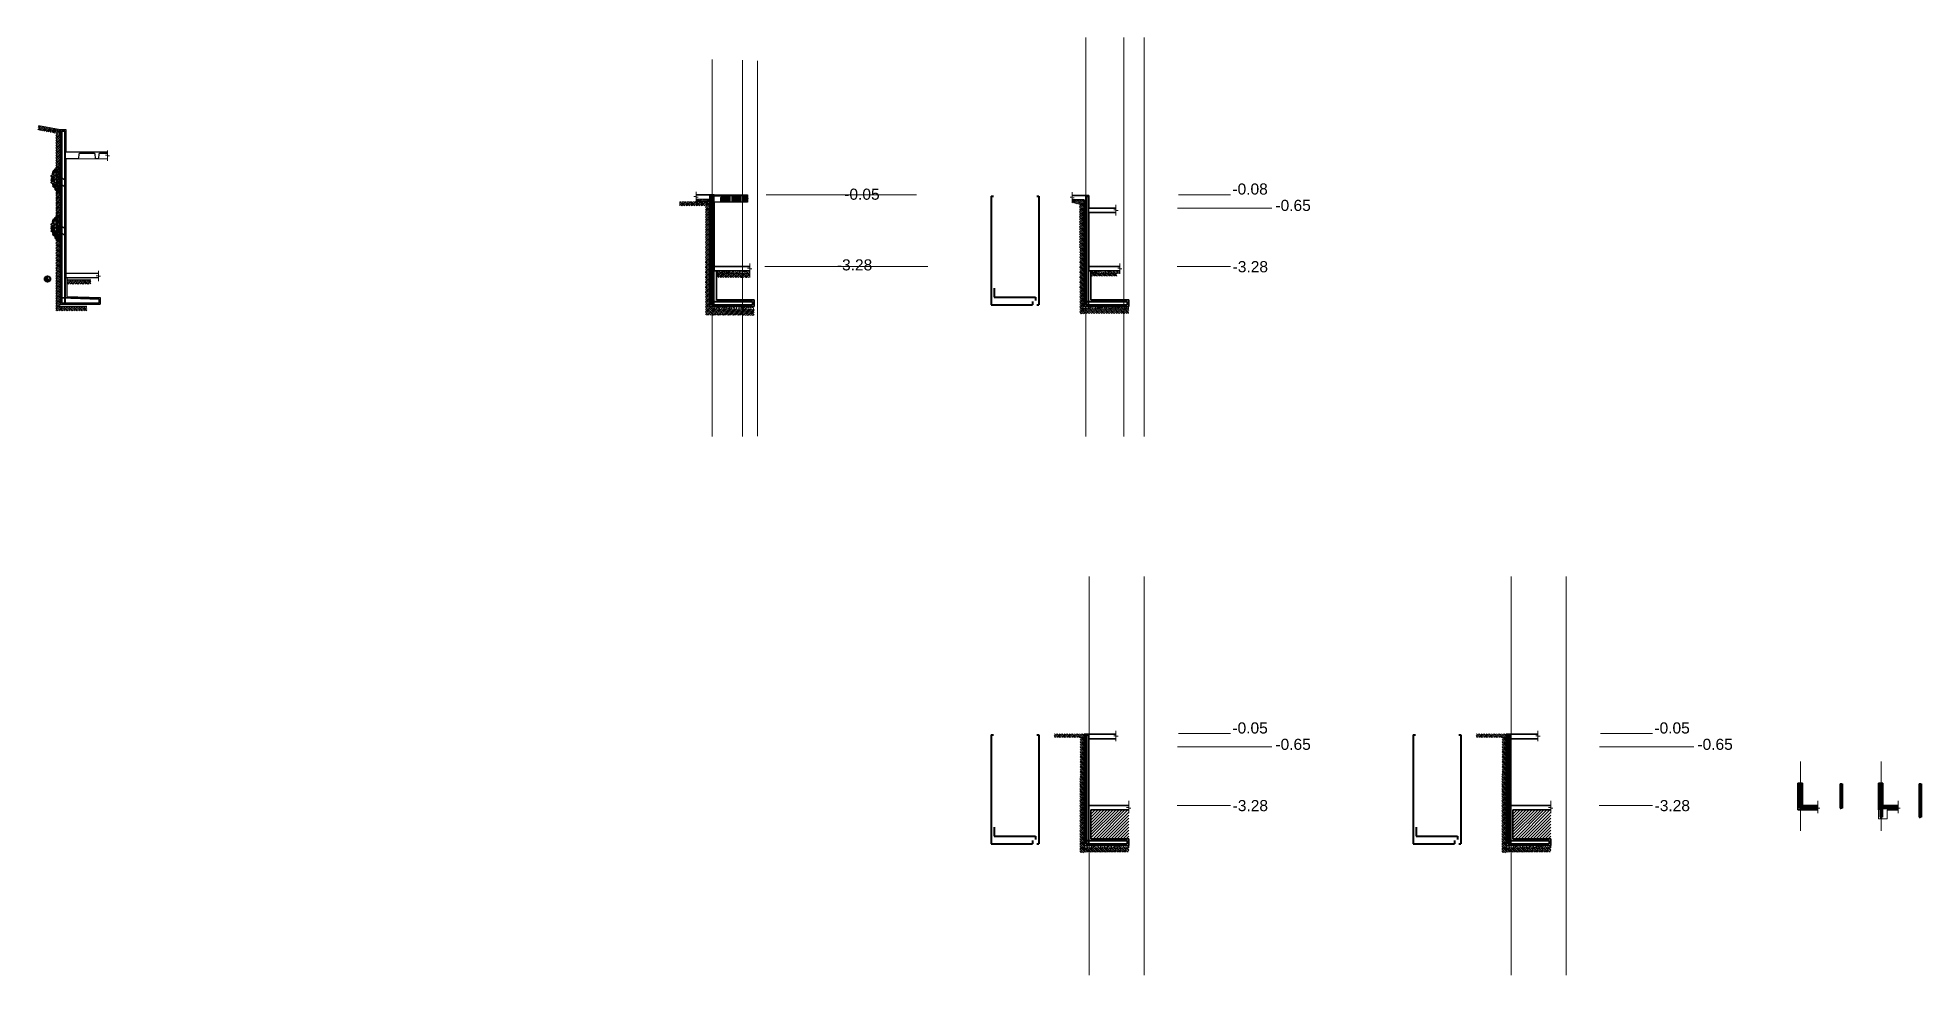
# Model space of a CAD drawing. Header units: millimetres. Extents: x 1130 to 2176, y -195 to 376.
# Drawn here: x 1831.1 to 1915.9, y -32.1 to 10.1 of the extents above; entities that cross this region are included whole.
import ezdxf

# ---------------------------------------------------------------- set-up
doc = ezdxf.new("R2010")
doc.units = ezdxf.units.MM
doc.linetypes.add('CENTER2', pattern=[28.575, 19.05, -3.175, 3.175, -3.175])
for name, color, linetype in [('02', 2, 'Continuous'), ('A- TEXTO 1', 7, 'Continuous'), ('DLOSA', 4, 'Continuous'), ('EDIS-LOSA DE FONDO', 3, 'Continuous'), ('TEXTURA', 8, 'Continuous')]:
    doc.layers.add(name, color=color, linetype=linetype)
for name, color, linetype, lineweight in [('EDIS-BORDE DE LOSA', 3, 'Continuous', 9), ('EDIS-CONCRETO BAJA RESIST', 8, 'Continuous', 9), ('EDIS-DRENAJES MUROS', 3, 'Continuous', 40), ('EDIS-EJES COLUMNAS', 9, 'CENTER2', 15), ('EDIS-MURO e 25', 2, 'Continuous', 25), ('EDIS-PANTALLAS', 3, 'Continuous', 15), ('EDIS-PEDESTALES', 4, 'Continuous', 13), ('EDIS-PL-DIMENSION', 8, 'Continuous', 13), ('EDIS-REFUERZOS DETALLES', 7, 'Continuous', 40), ('EDIS-TIERRA', 8, 'Continuous', 13), ('EDIS-VIGAS RIOSTRAS', 6, 'Continuous', 13), ('Est-PL-DIMENSION', 8, 'Continuous', 13)]:
    doc.layers.add(name, color=color, linetype=linetype, lineweight=lineweight)
doc.styles.add('style1', font='arial.ttf', dxfattribs={"height": 0.2})
pattern_1 = [(135, (3080.65796, 17.44617), (-1e-17, 0.224506403), [0.15875, -0.15875]), (135, (3080.70006, 17.48827), (-1e-17, 0.224506403), [0.15875, -0.15875]), (135, (3080.74215, 17.53036), (-1e-17, 0.224506403), [0.15875, -0.15875]), (45, (3080.74215, 17.55843), (0.224506403, 1e-17), [0.15875, -0.15875]), (45, (3080.70006, 17.60052), (0.224506403, 1e-17), [0.15875, -0.15875]), (45, (3080.65796, 17.64262), (0.224506403, 1e-17), [0.15875, -0.15875])]

msp = doc.modelspace()

# ---------------------------------------------------------------- texts
at = {"layer": 'A- TEXTO 1', "style": 'style1'}
for s, p in [('-0.08', (1884.89, 3.034, -882)), ('-0.05', (1867.429, 2.801, -882)), ('-0.65', (1886.825, 2.298, -882)), ('-3.28', (1867.096, -0.38, -882)), ('-3.28', (1884.9, -0.461, -882)), ('-0.05', (1884.89, -21.217, -882)), ('-0.05', (1903.874, -21.217, -882)), ('-0.65', (1886.825, -21.953, -882)), ('-0.65', (1905.809, -21.953, -882)), ('-3.28', (1884.9, -24.712, -882)), ('-3.28', (1903.883, -24.712, -882))]:
    msp.add_text(s, height=0.5, rotation=0, dxfattribs=at).set_placement(p)

# ---------------------------------------------------------------- blocks, each defined once
blk = doc.blocks.new('MATFILT')
at = {"layer": '02'}
for points in [[(-0.042, 1.122, 0.060761), (-0.049, 1.105, 0.074155), (-0.05, 1.089, 0.106918), (-0.046, 1.075, 0.152649), (-0.039, 1.068, 0.152649), (-0.029, 1.066, 0.106918), (-0.015, 1.071, 0.074155), (-0.003, 1.081, 0.060761), (0.008, 1.096, 0.060761), (0.014, 1.114, 0.074155), (0.016, 1.129, 0.106918), (0.012, 1.143, 0.152649), (0.005, 1.151, 0.152649), (-0.006, 1.153, 0.106918), (-0.019, 1.148, 0.074155), (-0.031, 1.138, 0.060761)], [(-0.046, 0.995, 0.058207), (-0.042, 0.965, 0.07184), (-0.032, 0.941, 0.106514), (-0.017, 0.924, 0.158023), (-0.001, 0.919, 0.158023), (0.014, 0.924, 0.106514), (0.029, 0.942, 0.07184), (0.038, 0.965, 0.058207), (0.042, 0.996, 0.058207), (0.038, 1.026, 0.07184), (0.028, 1.05, 0.106514), (0.013, 1.067, 0.158023), (-0.003, 1.072, 0.158023), (-0.018, 1.067, 0.106514), (-0.033, 1.049, 0.07184), (-0.042, 1.026, 0.058207)], [(0.047, 0.836, 0.058207), (0.077, 0.84, 0.07184), (0.1, 0.849, 0.106514), (0.118, 0.865, 0.158023), (0.122, 0.88, 0.158023), (0.117, 0.896, 0.106514), (0.1, 0.911, 0.07184), (0.077, 0.92, 0.058207), (0.046, 0.923, 0.058207), (0.015, 0.92, 0.07184), (-0.008, 0.91, 0.106514), (-0.025, 0.894, 0.158023), (-0.03, 0.879, 0.158023), (-0.025, 0.864, 0.106514), (-0.007, 0.849, 0.07184), (0.016, 0.84, 0.058207)], [(0.025, 1.089, 0.058207), (0.029, 1.059, 0.07184), (0.038, 1.036, 0.106514), (0.054, 1.018, 0.158023), (0.069, 1.014, 0.158023), (0.084, 1.019, 0.106514), (0.1, 1.036, 0.07184), (0.109, 1.059, 0.058207), (0.112, 1.09, 0.058207), (0.108, 1.121, 0.07184), (0.099, 1.144, 0.106514), (0.083, 1.161, 0.158023), (0.068, 1.166, 0.158023), (0.053, 1.161, 0.106514), (0.037, 1.143, 0.07184), (0.028, 1.12, 0.058207)], [(0.05, 0.979, 0.060761), (0.044, 0.961, 0.074155), (0.042, 0.946, 0.106918), (0.046, 0.932, 0.152649), (0.053, 0.924, 0.152649), (0.063, 0.922, 0.106918), (0.077, 0.927, 0.074155), (0.089, 0.937, 0.060761), (0.1, 0.953, 0.060761), (0.107, 0.97, 0.074155), (0.108, 0.986, 0.106918), (0.104, 1, 0.152649), (0.097, 1.007, 0.152649), (0.087, 1.009, 0.106918), (0.073, 1.004, 0.074155), (0.061, 0.994, 0.060761)], [(0.111, 0.96, 0.060761), (0.104, 0.943, 0.074155), (0.103, 0.927, 0.106918), (0.107, 0.913, 0.152649), (0.114, 0.906, 0.152649), (0.124, 0.904, 0.106918), (0.138, 0.909, 0.074155), (0.15, 0.919, 0.060761), (0.161, 0.934, 0.060761), (0.168, 0.952, 0.074155), (0.169, 0.967, 0.106918), (0.165, 0.981, 0.152649), (0.158, 0.989, 0.152649), (0.148, 0.991, 0.106918), (0.134, 0.986, 0.074155), (0.122, 0.976, 0.060761)], [(0.118, 1.048, 0.060761), (0.111, 1.03, 0.074155), (0.11, 1.015, 0.106918), (0.114, 1, 0.152649), (0.121, 0.993, 0.152649), (0.131, 0.991, 0.106918), (0.145, 0.996, 0.074155), (0.157, 1.006, 0.060761), (0.168, 1.022, 0.060761), (0.174, 1.039, 0.074155), (0.176, 1.055, 0.106918), (0.172, 1.069, 0.152649), (0.165, 1.076, 0.152649), (0.155, 1.078, 0.106918), (0.141, 1.073, 0.074155), (0.129, 1.063, 0.060761)], [(0.133, 0.847, 0.058207), (0.137, 0.817, 0.07184), (0.146, 0.793, 0.106514), (0.162, 0.776, 0.158023), (0.177, 0.771, 0.158023), (0.193, 0.776, 0.106514), (0.208, 0.794, 0.07184), (0.217, 0.817, 0.058207), (0.22, 0.848, 0.058207), (0.217, 0.878, 0.07184), (0.207, 0.902, 0.106514), (0.191, 0.919, 0.158023), (0.176, 0.924, 0.158023), (0.161, 0.919, 0.106514), (0.146, 0.901, 0.07184), (0.137, 0.878, 0.058207)], [(0.179, 0.991, 0.060761), (0.173, 0.974, 0.074155), (0.171, 0.958, 0.106918), (0.175, 0.944, 0.152649), (0.182, 0.937, 0.152649), (0.192, 0.935, 0.106918), (0.206, 0.94, 0.074155), (0.218, 0.949, 0.060761), (0.229, 0.965, 0.060761), (0.236, 0.983, 0.074155), (0.237, 0.998, 0.106918), (0.233, 1.012, 0.152649), (0.226, 1.02, 0.152649), (0.216, 1.022, 0.106918), (0.202, 1.017, 0.074155), (0.19, 1.007, 0.060761)], [(0.218, 0.942, 0.060761), (0.211, 0.924, 0.074155), (0.21, 0.909, 0.106918), (0.213, 0.895, 0.152649), (0.221, 0.888, 0.152649), (0.231, 0.886, 0.106918), (0.245, 0.89, 0.074155), (0.257, 0.9, 0.060761), (0.267, 0.916, 0.060761), (0.274, 0.934, 0.074155), (0.276, 0.949, 0.106918), (0.272, 0.963, 0.152649), (0.264, 0.971, 0.152649), (0.254, 0.972, 0.106918), (0.241, 0.968, 0.074155), (0.229, 0.958, 0.060761)], [(0.23, 0.866, 0.060761), (0.223, 0.849, 0.074155), (0.222, 0.833, 0.106918), (0.225, 0.819, 0.152649), (0.233, 0.812, 0.152649), (0.243, 0.81, 0.106918), (0.257, 0.815, 0.074155), (0.269, 0.825, 0.060761), (0.279, 0.84, 0.060761), (0.286, 0.858, 0.074155), (0.288, 0.873, 0.106918), (0.284, 0.887, 0.152649), (0.276, 0.895, 0.152649), (0.266, 0.897, 0.106918), (0.253, 0.892, 0.074155), (0.241, 0.882, 0.060761)], [(-0.022, 0.762, 0.058207), (-0.018, 0.732, 0.07184), (-0.009, 0.709, 0.106514), (0.007, 0.691, 0.158023), (0.022, 0.687, 0.158023), (0.037, 0.692, 0.106514), (0.053, 0.709, 0.07184), (0.062, 0.732, 0.058207), (0.065, 0.763, 0.058207), (0.061, 0.794, 0.07184), (0.052, 0.817, 0.106514), (0.036, 0.834, 0.158023), (0.021, 0.839, 0.158023), (0.006, 0.834, 0.106514), (-0.01, 0.816, 0.07184), (-0.019, 0.793, 0.058207)], [(0.056, 0.596, 0.058207), (0.086, 0.6, 0.07184), (0.11, 0.609, 0.106514), (0.127, 0.625, 0.158023), (0.132, 0.64, 0.158023), (0.127, 0.655, 0.106514), (0.109, 0.671, 0.07184), (0.086, 0.68, 0.058207), (0.055, 0.683, 0.058207), (0.025, 0.679, 0.07184), (0.001, 0.67, 0.106514), (-0.016, 0.654, 0.158023), (-0.021, 0.639, 0.158023), (-0.016, 0.624, 0.106514), (0.002, 0.608, 0.07184), (0.025, 0.599, 0.058207)], [(-0.02, 0.515, 0.058207), (-0.016, 0.484, 0.07184), (-0.007, 0.461, 0.106514), (0.009, 0.444, 0.158023), (0.024, 0.439, 0.158023), (0.039, 0.444, 0.106514), (0.055, 0.462, 0.07184), (0.064, 0.485, 0.058207), (0.067, 0.516, 0.058207), (0.063, 0.546, 0.07184), (0.054, 0.569, 0.106514), (0.038, 0.587, 0.158023), (0.023, 0.591, 0.158023), (0.008, 0.586, 0.106514), (-0.008, 0.569, 0.07184), (-0.017, 0.546, 0.058207)], [(0.001, 0.244, 0.060761), (-0.005, 0.227, 0.074155), (-0.007, 0.211, 0.106918), (-0.003, 0.197, 0.152649), (0.004, 0.19, 0.152649), (0.015, 0.188, 0.106918), (0.028, 0.193, 0.074155), (0.04, 0.202, 0.060761), (0.051, 0.218, 0.060761), (0.058, 0.236, 0.074155), (0.059, 0.251, 0.106918), (0.055, 0.265, 0.152649), (0.048, 0.273, 0.152649), (0.038, 0.275, 0.106918), (0.024, 0.27, 0.074155), (0.012, 0.26, 0.060761)], [(-0.004, 0.355, 0.058207), (0, 0.324, 0.07184), (0.009, 0.301, 0.106514), (0.025, 0.284, 0.158023), (0.04, 0.279, 0.158023), (0.055, 0.284, 0.106514), (0.071, 0.302, 0.07184), (0.08, 0.325, 0.058207), (0.083, 0.356, 0.058207), (0.079, 0.386, 0.07184), (0.07, 0.409, 0.106514), (0.054, 0.427, 0.158023), (0.039, 0.431, 0.158023), (0.024, 0.426, 0.106514), (0.008, 0.409, 0.07184), (-0.001, 0.386, 0.058207)], [(0.008, 0.027, 0.060761), (0.001, 0.009, 0.074155), (0, -0.007, 0.106918), (0.004, -0.021, 0.152649), (0.011, -0.028, 0.152649), (0.021, -0.03, 0.106918), (0.035, -0.025, 0.074155), (0.047, -0.015, 0.060761), (0.058, 0, 0.060761), (0.065, 0.018, 0.074155), (0.066, 0.034, 0.106918), (0.062, 0.048, 0.152649), (0.055, 0.055, 0.152649), (0.045, 0.057, 0.106918), (0.031, 0.052, 0.074155), (0.019, 0.042, 0.060761)], [(0.015, 0.11, 0.060761), (0.008, 0.092, 0.074155), (0.007, 0.077, 0.106918), (0.011, 0.063, 0.152649), (0.018, 0.056, 0.152649), (0.028, 0.054, 0.106918), (0.042, 0.058, 0.074155), (0.054, 0.068, 0.060761), (0.065, 0.084, 0.060761), (0.071, 0.102, 0.074155), (0.073, 0.117, 0.106918), (0.069, 0.131, 0.152649), (0.062, 0.139, 0.152649), (0.052, 0.14, 0.106918), (0.038, 0.136, 0.074155), (0.026, 0.126, 0.060761)], [(0.035, 0.198, 0.060761), (0.029, 0.18, 0.074155), (0.027, 0.165, 0.106918), (0.031, 0.151, 0.152649), (0.038, 0.144, 0.152649), (0.048, 0.142, 0.106918), (0.062, 0.146, 0.074155), (0.074, 0.156, 0.060761), (0.085, 0.172, 0.060761), (0.092, 0.19, 0.074155), (0.093, 0.205, 0.106918), (0.089, 0.219, 0.152649), (0.082, 0.227, 0.152649), (0.072, 0.228, 0.106918), (0.058, 0.224, 0.074155), (0.046, 0.214, 0.060761)], [(0.069, 0.478, 0.060761), (0.063, 0.46, 0.074155), (0.061, 0.444, 0.106918), (0.065, 0.43, 0.152649), (0.072, 0.423, 0.152649), (0.082, 0.421, 0.106918), (0.096, 0.426, 0.074155), (0.108, 0.436, 0.060761), (0.119, 0.451, 0.060761), (0.126, 0.469, 0.074155), (0.127, 0.485, 0.106918), (0.123, 0.499, 0.152649), (0.116, 0.506, 0.152649), (0.106, 0.508, 0.106918), (0.092, 0.503, 0.074155), (0.08, 0.493, 0.060761)], [(0.074, 0.816, 0.060761), (0.068, 0.798, 0.074155), (0.066, 0.783, 0.106918), (0.07, 0.768, 0.152649), (0.077, 0.761, 0.152649), (0.087, 0.759, 0.106918), (0.101, 0.764, 0.074155), (0.113, 0.774, 0.060761), (0.124, 0.79, 0.060761), (0.131, 0.807, 0.074155), (0.132, 0.823, 0.106918), (0.128, 0.837, 0.152649), (0.121, 0.844, 0.152649), (0.111, 0.846, 0.106918), (0.097, 0.841, 0.074155), (0.085, 0.831, 0.060761)], [(0.076, 0.569, 0.060761), (0.07, 0.551, 0.074155), (0.068, 0.536, 0.106918), (0.072, 0.522, 0.152649), (0.079, 0.514, 0.152649), (0.089, 0.512, 0.106918), (0.103, 0.517, 0.074155), (0.115, 0.527, 0.060761), (0.126, 0.543, 0.060761), (0.133, 0.56, 0.074155), (0.134, 0.576, 0.106918), (0.13, 0.59, 0.152649), (0.123, 0.597, 0.152649), (0.113, 0.599, 0.106918), (0.099, 0.594, 0.074155), (0.087, 0.584, 0.060761)], [(0.076, 0.088, 0.060761), (0.069, 0.07, 0.074155), (0.068, 0.055, 0.106918), (0.072, 0.041, 0.152649), (0.079, 0.033, 0.152649), (0.089, 0.031, 0.106918), (0.103, 0.036, 0.074155), (0.115, 0.046, 0.060761), (0.126, 0.062, 0.060761), (0.132, 0.079, 0.074155), (0.134, 0.095, 0.106918), (0.13, 0.109, 0.152649), (0.123, 0.116, 0.152649), (0.113, 0.118, 0.106918), (0.099, 0.113, 0.074155), (0.087, 0.103, 0.060761)], [(0.083, 0.736, 0.060761), (0.076, 0.718, 0.074155), (0.074, 0.703, 0.106918), (0.078, 0.689, 0.152649), (0.085, 0.681, 0.152649), (0.096, 0.68, 0.106918), (0.109, 0.684, 0.074155), (0.121, 0.694, 0.060761), (0.132, 0.71, 0.060761), (0.139, 0.728, 0.074155), (0.14, 0.743, 0.106918), (0.137, 0.757, 0.152649), (0.129, 0.764, 0.152649), (0.119, 0.766, 0.106918), (0.105, 0.762, 0.074155), (0.093, 0.752, 0.060761)], [(0.083, 0.171, 0.060761), (0.076, 0.154, 0.074155), (0.075, 0.138, 0.106918), (0.079, 0.124, 0.152649), (0.086, 0.117, 0.152649), (0.096, 0.115, 0.106918), (0.11, 0.12, 0.074155), (0.122, 0.13, 0.060761), (0.133, 0.145, 0.060761), (0.139, 0.163, 0.074155), (0.141, 0.178, 0.106918), (0.137, 0.193, 0.152649), (0.13, 0.2, 0.152649), (0.12, 0.202, 0.106918), (0.106, 0.197, 0.074155), (0.094, 0.187, 0.060761)], [(0.076, 0.283, 0.058207), (0.08, 0.253, 0.07184), (0.089, 0.23, 0.106514), (0.105, 0.212, 0.158023), (0.12, 0.208, 0.158023), (0.136, 0.213, 0.106514), (0.151, 0.23, 0.07184), (0.16, 0.253, 0.058207), (0.163, 0.284, 0.058207), (0.16, 0.315, 0.07184), (0.15, 0.338, 0.106514), (0.134, 0.355, 0.158023), (0.119, 0.36, 0.158023), (0.104, 0.355, 0.106514), (0.089, 0.337, 0.07184), (0.08, 0.314, 0.058207)], [(0.168, 0.362, 0.058207), (0.198, 0.365, 0.07184), (0.222, 0.375, 0.106514), (0.239, 0.39, 0.158023), (0.244, 0.406, 0.158023), (0.239, 0.421, 0.106514), (0.221, 0.436, 0.07184), (0.198, 0.445, 0.058207), (0.167, 0.449, 0.058207), (0.137, 0.445, 0.07184), (0.113, 0.435, 0.106514), (0.096, 0.42, 0.158023), (0.091, 0.405, 0.158023), (0.096, 0.389, 0.106514), (0.114, 0.374, 0.07184), (0.137, 0.365, 0.058207)], [(0.132, 0.532, 0.058207), (0.136, 0.501, 0.07184), (0.145, 0.478, 0.106514), (0.161, 0.461, 0.158023), (0.176, 0.456, 0.158023), (0.191, 0.461, 0.106514), (0.207, 0.479, 0.07184), (0.216, 0.502, 0.058207), (0.219, 0.533, 0.058207), (0.215, 0.563, 0.07184), (0.206, 0.586, 0.106514), (0.19, 0.604, 0.158023), (0.175, 0.608, 0.158023), (0.16, 0.603, 0.106514), (0.144, 0.586, 0.07184), (0.135, 0.563, 0.058207)], [(0.143, 0.155, 0.060761), (0.136, 0.138, 0.074155), (0.134, 0.122, 0.106918), (0.138, 0.108, 0.152649), (0.145, 0.101, 0.152649), (0.156, 0.099, 0.106918), (0.169, 0.104, 0.074155), (0.181, 0.114, 0.060761), (0.192, 0.129, 0.060761), (0.199, 0.147, 0.074155), (0.2, 0.162, 0.106918), (0.197, 0.176, 0.152649), (0.189, 0.184, 0.152649), (0.179, 0.186, 0.106918), (0.165, 0.181, 0.074155), (0.153, 0.171, 0.060761)], [(0.138, 0.688, 0.058207), (0.142, 0.657, 0.07184), (0.152, 0.634, 0.106514), (0.167, 0.617, 0.158023), (0.182, 0.612, 0.158023), (0.198, 0.617, 0.106514), (0.213, 0.634, 0.07184), (0.222, 0.658, 0.058207), (0.225, 0.688, 0.058207), (0.222, 0.719, 0.07184), (0.212, 0.742, 0.106514), (0.196, 0.759, 0.158023), (0.181, 0.764, 0.158023), (0.166, 0.759, 0.106514), (0.151, 0.742, 0.07184), (0.142, 0.718, 0.058207)], [(0.166, 0.247, 0.060761), (0.159, 0.229, 0.074155), (0.158, 0.214, 0.106918), (0.162, 0.199, 0.152649), (0.169, 0.192, 0.152649), (0.179, 0.19, 0.106918), (0.193, 0.195, 0.074155), (0.205, 0.205, 0.060761), (0.216, 0.221, 0.060761), (0.223, 0.238, 0.074155), (0.224, 0.254, 0.106918), (0.22, 0.268, 0.152649), (0.213, 0.275, 0.152649), (0.203, 0.277, 0.106918), (0.189, 0.272, 0.074155), (0.177, 0.262, 0.060761)], [(0.173, 0.33, 0.060761), (0.166, 0.313, 0.074155), (0.165, 0.297, 0.106918), (0.169, 0.283, 0.152649), (0.176, 0.276, 0.152649), (0.186, 0.274, 0.106918), (0.2, 0.279, 0.074155), (0.212, 0.289, 0.060761), (0.223, 0.304, 0.060761), (0.23, 0.322, 0.074155), (0.231, 0.337, 0.106918), (0.227, 0.351, 0.152649), (0.22, 0.359, 0.152649), (0.21, 0.361, 0.106918), (0.196, 0.356, 0.074155), (0.184, 0.346, 0.060761)], [(0.283, 0.723, 0.058207), (0.313, 0.727, 0.07184), (0.337, 0.736, 0.106514), (0.354, 0.752, 0.158023), (0.359, 0.767, 0.158023), (0.354, 0.783, 0.106514), (0.336, 0.798, 0.07184), (0.313, 0.807, 0.058207), (0.282, 0.81, 0.058207), (0.252, 0.807, 0.07184), (0.228, 0.797, 0.106514), (0.211, 0.781, 0.158023), (0.206, 0.766, 0.158023), (0.211, 0.751, 0.106514), (0.229, 0.736, 0.07184), (0.252, 0.727, 0.058207)], [(0.289, 0.427, 0.058207), (0.32, 0.431, 0.07184), (0.343, 0.44, 0.106514), (0.36, 0.456, 0.158023), (0.365, 0.471, 0.158023), (0.36, 0.486, 0.106514), (0.342, 0.502, 0.07184), (0.319, 0.511, 0.058207), (0.288, 0.514, 0.058207), (0.258, 0.51, 0.07184), (0.235, 0.501, 0.106514), (0.217, 0.485, 0.158023), (0.212, 0.47, 0.158023), (0.217, 0.455, 0.106514), (0.235, 0.439, 0.07184), (0.258, 0.43, 0.058207)], [(0.224, 0.646, 0.060761), (0.217, 0.628, 0.074155), (0.216, 0.613, 0.106918), (0.22, 0.599, 0.152649), (0.227, 0.591, 0.152649), (0.237, 0.59, 0.106918), (0.251, 0.594, 0.074155), (0.263, 0.604, 0.060761), (0.274, 0.62, 0.060761), (0.28, 0.637, 0.074155), (0.282, 0.653, 0.106918), (0.278, 0.667, 0.152649), (0.271, 0.674, 0.152649), (0.26, 0.676, 0.106918), (0.247, 0.671, 0.074155), (0.235, 0.662, 0.060761)], [(0.232, 0.566, 0.060761), (0.225, 0.549, 0.074155), (0.224, 0.533, 0.106918), (0.228, 0.519, 0.152649), (0.235, 0.512, 0.152649), (0.245, 0.51, 0.106918), (0.259, 0.515, 0.074155), (0.271, 0.525, 0.060761), (0.282, 0.54, 0.060761), (0.288, 0.558, 0.074155), (0.29, 0.573, 0.106918), (0.286, 0.587, 0.152649), (0.279, 0.595, 0.152649), (0.269, 0.597, 0.106918), (0.255, 0.592, 0.074155), (0.243, 0.582, 0.060761)], [(0.234, 0.308, 0.060761), (0.227, 0.29, 0.074155), (0.226, 0.275, 0.106918), (0.23, 0.261, 0.152649), (0.237, 0.253, 0.152649), (0.247, 0.252, 0.106918), (0.261, 0.256, 0.074155), (0.273, 0.266, 0.060761), (0.284, 0.282, 0.060761), (0.291, 0.3, 0.074155), (0.292, 0.315, 0.106918), (0.288, 0.329, 0.152649), (0.281, 0.336, 0.152649), (0.271, 0.338, 0.106918), (0.257, 0.334, 0.074155), (0.245, 0.324, 0.060761)], [(0.241, 0.392, 0.060761), (0.234, 0.374, 0.074155), (0.233, 0.358, 0.106918), (0.237, 0.344, 0.152649), (0.244, 0.337, 0.152649), (0.254, 0.335, 0.106918), (0.268, 0.34, 0.074155), (0.28, 0.35, 0.060761), (0.291, 0.365, 0.060761), (0.297, 0.383, 0.074155), (0.299, 0.399, 0.106918), (0.295, 0.413, 0.152649), (0.288, 0.42, 0.152649), (0.278, 0.422, 0.106918), (0.264, 0.417, 0.074155), (0.252, 0.407, 0.060761)], [(0.292, 0.654, 0.060761), (0.285, 0.636, 0.074155), (0.284, 0.621, 0.106918), (0.288, 0.607, 0.152649), (0.295, 0.6, 0.152649), (0.305, 0.598, 0.106918), (0.319, 0.602, 0.074155), (0.331, 0.612, 0.060761), (0.342, 0.628, 0.060761), (0.349, 0.646, 0.074155), (0.35, 0.661, 0.106918), (0.346, 0.675, 0.152649), (0.339, 0.683, 0.152649), (0.329, 0.684, 0.106918), (0.315, 0.68, 0.074155), (0.303, 0.67, 0.060761)], [(0.3, 0.574, 0.060761), (0.294, 0.557, 0.074155), (0.292, 0.541, 0.106918), (0.296, 0.527, 0.152649), (0.303, 0.52, 0.152649), (0.314, 0.518, 0.106918), (0.327, 0.523, 0.074155), (0.339, 0.533, 0.060761), (0.35, 0.548, 0.060761), (0.357, 0.566, 0.074155), (0.358, 0.581, 0.106918), (0.354, 0.595, 0.152649), (0.347, 0.603, 0.152649), (0.337, 0.605, 0.106918), (0.323, 0.6, 0.074155), (0.311, 0.59, 0.060761)]]:
    blk.add_lwpolyline(points, format="xyb", close=True, dxfattribs=at)
for points in [[(0.231, 0.73, 0.060761), (0.224, 0.712, 0.074155), (0.223, 0.696, 0.106918), (0.226, 0.682, 0.152649), (0.234, 0.675, 0.152649), (0.244, 0.673, 0.106918), (0.258, 0.678, 0.074155), (0.27, 0.688, 0.060761), (0.28, 0.703, 0.060761), (0.287, 0.721, 0.011187), (0.288, 0.723, 0.106918)], [(0.233, 0.733, 0.014053), (0.231, 0.73, 0.060761)]]:
    blk.add_lwpolyline(points, format="xyb", dxfattribs=at)
blk = doc.blocks.new('*U1508')
at = {"layer": 'EDIS-REFUERZOS DETALLES', "linetype": 'ByBlock', "const_width": 0.02}
blk.add_lwpolyline([(0.007, 0, -1), (-0.007, 0, -1)], format="xyb", close=True, dxfattribs=at)
blk = doc.blocks.new('*U1509')
at = {"layer": 'EDIS-PL-DIMENSION', "color": 0, "linetype": 'ByBlock', "lineweight": -2, "transparency": 16777216, "rotation": 180}
for p in [(1878.533, -1.913), (1878.733, -1.913), (1878.933, -1.913), (1879.133, -1.913), (1879.333, -1.913), (1879.533, -1.913), (1879.733, -1.913), (1879.933, -1.913), (1880.133, -1.913)]:
    blk.add_blockref('*U1508', p, dxfattribs=at)
blk = doc.blocks.new('*U1510')
at = {"layer": 'EDIS-REFUERZOS DETALLES', "linetype": 'ByBlock', "const_width": 0.02}
blk.add_lwpolyline([(0.007, 0, -1), (-0.007, 0, -1)], format="xyb", close=True, dxfattribs=at)
blk = doc.blocks.new('*U1511')
at = {"layer": 'EDIS-PL-DIMENSION', "color": 0, "linetype": 'ByBlock', "lineweight": -2, "transparency": 16777216, "rotation": 180}
for p in [(1878.533, -1.913), (1878.733, -1.913), (1878.933, -1.913), (1879.133, -1.913), (1879.333, -1.913), (1879.533, -1.913), (1879.733, -1.913), (1879.933, -1.913), (1880.133, -1.913)]:
    blk.add_blockref('*U1510', p, dxfattribs=at)
blk = doc.blocks.new('*U1513')
at = {"layer": 'EDIS-REFUERZOS DETALLES', "linetype": 'ByBlock', "const_width": 0.02}
blk.add_lwpolyline([(0.007, 0, -1), (-0.007, 0, -1)], format="xyb", close=True, dxfattribs=at)
blk = doc.blocks.new('*U1514')
at = {"layer": 'EDIS-PL-DIMENSION', "color": 0, "linetype": 'ByBlock', "lineweight": -2, "transparency": 16777216, "rotation": 180}
for p in [(1878.533, -1.913), (1878.733, -1.913), (1878.933, -1.913), (1879.133, -1.913), (1879.333, -1.913), (1879.533, -1.913), (1879.733, -1.913), (1879.933, -1.913), (1880.133, -1.913)]:
    blk.add_blockref('*U1513', p, dxfattribs=at)
blk = doc.blocks.new('*U1515')
at = {"layer": 'EDIS-REFUERZOS DETALLES', "linetype": 'ByBlock', "const_width": 0.02}
blk.add_lwpolyline([(0.007, 0, -1), (-0.007, 0, -1)], format="xyb", close=True, dxfattribs=at)
blk = doc.blocks.new('*U1516')
at = {"layer": 'EDIS-PL-DIMENSION', "color": 0, "linetype": 'ByBlock', "lineweight": -2, "transparency": 16777216, "rotation": 180}
for p in [(1878.533, -1.913), (1878.733, -1.913), (1878.933, -1.913), (1879.133, -1.913), (1879.333, -1.913), (1879.533, -1.913), (1879.733, -1.913), (1879.933, -1.913), (1880.133, -1.913)]:
    blk.add_blockref('*U1515', p, dxfattribs=at)
blk = doc.blocks.new('*U2129')
at = {"layer": 'EDIS-REFUERZOS DETALLES', "linetype": 'ByBlock', "const_width": 0.02}
blk.add_lwpolyline([(0.007, 0, -1), (-0.007, 0, -1)], format="xyb", close=True, dxfattribs=at)
blk = doc.blocks.new('*U2130')
at = {"layer": 'EDIS-PL-DIMENSION', "color": 0, "linetype": 'ByBlock', "lineweight": -2, "transparency": 16777216, "rotation": 180}
for p in [(1878.533, -1.913), (1878.733, -1.913), (1878.933, -1.913), (1879.133, -1.913), (1879.333, -1.913), (1879.533, -1.913), (1879.733, -1.913), (1879.933, -1.913), (1880.133, -1.913)]:
    blk.add_blockref('*U2129', p, dxfattribs=at)
blk = doc.blocks.new('*U2131')
at = {"layer": 'EDIS-REFUERZOS DETALLES', "linetype": 'ByBlock', "const_width": 0.02}
blk.add_lwpolyline([(0.007, 0, -1), (-0.007, 0, -1)], format="xyb", close=True, dxfattribs=at)
blk = doc.blocks.new('*U2132')
at = {"layer": 'EDIS-PL-DIMENSION', "color": 0, "linetype": 'ByBlock', "lineweight": -2, "transparency": 16777216, "rotation": 180}
for p in [(1878.533, -1.913), (1878.733, -1.913), (1878.933, -1.913), (1879.133, -1.913), (1879.333, -1.913), (1879.533, -1.913), (1879.733, -1.913), (1879.933, -1.913), (1880.133, -1.913)]:
    blk.add_blockref('*U2131', p, dxfattribs=at)
blk = doc.blocks.new('*U2636')
at = {"layer": 'EDIS-REFUERZOS DETALLES', "linetype": 'ByBlock', "const_width": 0.02}
blk.add_lwpolyline([(0.007, 0, -1), (-0.007, 0, -1)], format="xyb", close=True, dxfattribs=at)
blk = doc.blocks.new('*U2637')
at = {"layer": 'EDIS-PL-DIMENSION', "color": 0, "linetype": 'ByBlock', "lineweight": -2, "transparency": 16777216, "rotation": 180}
for p in [(1878.533, -1.913), (1878.733, -1.913), (1878.933, -1.913), (1879.133, -1.913), (1879.333, -1.913), (1879.533, -1.913), (1879.733, -1.913), (1879.933, -1.913), (1880.133, -1.913)]:
    blk.add_blockref('*U2636', p, dxfattribs=at)
blk = doc.blocks.new('*U2638')
at = {"layer": 'EDIS-REFUERZOS DETALLES', "linetype": 'ByBlock', "const_width": 0.02}
blk.add_lwpolyline([(0.007, 0, -1), (-0.007, 0, -1)], format="xyb", close=True, dxfattribs=at)
blk = doc.blocks.new('*U2639')
at = {"layer": 'EDIS-PL-DIMENSION', "color": 0, "linetype": 'ByBlock', "lineweight": -2, "transparency": 16777216, "rotation": 180}
for p in [(1878.533, -1.913), (1878.733, -1.913), (1878.933, -1.913), (1879.133, -1.913), (1879.333, -1.913), (1879.533, -1.913), (1879.733, -1.913), (1879.933, -1.913), (1880.133, -1.913)]:
    blk.add_blockref('*U2638', p, dxfattribs=at)
blk = doc.blocks.new('*U2640')
at = {"layer": 'EDIS-REFUERZOS DETALLES', "linetype": 'ByBlock', "const_width": 0.01}
for points in [[(0, 0.078, 1), (0, 0.07, 1)], [(0, -0.004, -1), (0, 0.004, -1)]]:
    blk.add_lwpolyline(points, format="xyb", close=True, dxfattribs=at)
blk = doc.blocks.new('*U2641')
at = {"layer": 'EDIS-PL-DIMENSION', "color": 0, "linetype": 'ByBlock', "lineweight": -2, "transparency": 16777216, "rotation": 269.9999999999879}
for p in [(1910.415, -23.495), (1910.415, -23.695), (1910.415, -23.895), (1910.415, -24.095), (1910.415, -24.295), (1910.415, -24.495)]:
    blk.add_blockref('*U2640', p, dxfattribs=at)

# ---------------------------------------------------------------- hatches: boundary and pattern name
at = {"layer": 'EDIS-CONCRETO BAJA RESIST'}
h = msp.add_hatch(dxfattribs=at)
h.set_pattern_fill('AR-CONC', color=256, scale=0.00078)
h.paths.add_polyline_path([(1861.381, 2.727), (1861.381, 2.827), (1860.762, 2.827), (1860.762, 2.727)])
h = msp.add_hatch(dxfattribs=at)
h.set_pattern_fill('AR-CONC', color=256, scale=0.005)
h.set_pattern_definition([(130, (3657.724262, 1394.124024), (-0.03586300913, -0.00313760675), [0.00375, -0.04125]), (185, (3657.724262, 1394.124024), (0.0069375667, 0.0376096067), [0.003, -0.033]), (79.5485555, (3657.721274, 1394.123763), (-0.02892544234, 0.03447199955), [0.0031870096, -0.0350571056]), (133.8158, (3657.724262, 1394.134024), (-0.0533620665, -0.008275964), [0.005625, -0.061875]), (83.3643645, (3657.719815, 1394.133335), (-0.0467330973, 0.04870593), [0.0047805171, -0.052585688]), (188.815836, (3657.72426, 1394.134024), (-0.0467330973, 0.04870593), [0.0045, -0.0495]), (159, (3657.719262, 1394.131524), (-0.0298453526, -0.02013094453), [0.00375, -0.04125]), (214, (3657.719262, 1394.131524), (-0.0121657666, 0.03625750225), [0.003, -0.033]), (108.5485553, (3657.716775, 1394.129847), (-0.04201111884, 0.01612655764), [0.0031870095, -0.0350571056]), (142.5, (3657.724262, 1394.124024), (-0.000607992766, 0.01664469269), [0, -0.0326, 0, -0.0335, 0, -0.033125]), (172.5, (3657.724262, 1394.124024), (-0.01315347687, 0.0197205856), [0, -0.0191, 0, -0.03185, 0, -0.012625]), (212.5, (3657.735412, 1394.124024), (-0.02669112181, -0.00112774359), [0, -0.0125, 0, -0.039, 0, -0.05175]), (222.5, (3657.740412, 1394.124024), (-0.02915930847, 0.00500524912), [0, -0.01625, 0, -0.0259, 0, -0.03675])])
h.paths.add_polyline_path([(1833.533, -0.703), (1833.533, -0.803), (1832.459, -0.803), (1832.459, -0.703)])
h = msp.add_hatch(dxfattribs=at)
h.set_pattern_fill('AR-CONC', color=256, scale=0.00078)
h.set_pattern_definition([(50, (15.08395, 0), (0.142104042, -0.012432487), [0.014859, -0.163449]), (355, (15.08395, 0), (-0.027489869, 0.149024339), [0.0118872, -0.130759656]), (100.451445, (15.0958, -0.00104), (0.114614173, 0.136591846), [0.012628207, -0.138910391]), (46.1842, (15.08395, 0.03962), (0.211441652, -0.032793016), [0.0222885, -0.2451735]), (96.635558, (15.10157, 0.0369), (0.185175225, 0.192992377), [0.018942318, -0.208365774]), (351.184151, (15.08395, 0.03962), (0.185175225, 0.192992377), [0.017830774, -0.19613859]), (21, (15.10376, 0.02972), (0.118259225, -0.0797668546), [0.014859, -0.163449]), (326, (15.10376, 0.02972), (0.048205582, 0.143666614), [0.0118872, -0.1307592]), (71.451445, (15.11362, 0.02307), (0.166464807, 0.06389976), [0.012628207, -0.138910151]), (37.5, (15.08395, 0), (0.0024091105, 0.0659529303), [0, -0.12917424, 0, -0.1327404, 0, -0.1312545]), (7.5, (15.08395, 0), (0.0521193368, 0.0781408484), [0, -0.07568184, 0, -0.12620244, 0, -0.0500253]), (327.5, (15.03977, 0), (0.1057606642, -0.0044684203), [0, -0.04953, 0, -0.1545336, 0, -0.2050542]), (317.5, (15.01996, 0), (0.1155407615, 0.019832663), [0, -0.064389, 0, -0.10262616, 0, -0.1456182])])
h.paths.add_polyline_path([(1862.851, -0.403), (1861.681, -0.403), (1861.681, -0.503), (1862.851, -0.503)])
h.paths.add_polyline_path([(1863.177, -0.403), (1862.851, -0.403), (1862.851, -0.503), (1863.177, -0.503)])
h.paths.add_polyline_path([(1863.381, -2.003), (1862.851, -2.003), (1862.851, -2.106), (1863.381, -2.106)])
h.paths.add_polyline_path([(1862.851, -2.003), (1861.481, -2.003), (1861.481, -2.103), (1862.851, -2.103)])
h.paths.add_polyline_path([(1861.481, -2.003), (1861.381, -2.003), (1861.381, -2.115), (1861.481, -2.115)])
h = msp.add_hatch(dxfattribs=at)
h.set_pattern_fill('AR-CONC', color=256, scale=0.00078)
h.set_pattern_definition([(50, (31.9265, -0.11044), (0.142104042, -0.012432487), [0.014859, -0.163449]), (355, (31.9265, -0.11044), (-0.027489869, 0.149024339), [0.0118872, -0.130759656]), (100.451445, (31.93834, -0.11148), (0.114614173, 0.136591846), [0.012628207, -0.138910391]), (46.1842, (31.9265, -0.07082), (0.211441652, -0.032793016), [0.0222885, -0.2451735]), (96.635558, (31.94412, -0.07355), (0.185175225, 0.192992377), [0.018942318, -0.208365774]), (351.184151, (31.9265, -0.07082), (0.185175225, 0.192992377), [0.017830774, -0.19613859]), (21, (31.94631, -0.08073), (0.118259225, -0.0797668546), [0.014859, -0.163449]), (326, (31.94631, -0.08073), (0.048205582, 0.143666614), [0.0118872, -0.1307592]), (71.451445, (31.95617, -0.08737), (0.166464807, 0.06389976), [0.012628207, -0.138910151]), (37.5, (31.9265, -0.110444), (0.0024091105, 0.0659529303), [0, -0.12917424, 0, -0.1327404, 0, -0.1312545]), (7.5, (31.9265, -0.110444), (0.0521193368, 0.0781408484), [0, -0.07568184, 0, -0.12620244, 0, -0.0500253]), (327.5, (31.88232, -0.110444), (0.1057606642, -0.0044684203), [0, -0.04953, 0, -0.1545336, 0, -0.2050542]), (317.5, (31.86251, -0.11044), (0.1155407615, 0.019832663), [0, -0.064389, 0, -0.10262616, 0, -0.1456182])])
h.paths.add_polyline_path([(1879.693, -0.403), (1878.524, -0.403), (1878.524, -0.503), (1879.693, -0.503)])
h.paths.add_polyline_path([(1880.224, -2.014), (1879.693, -2.014), (1879.693, -2.114), (1880.224, -2.114)])
h.paths.add_polyline_path([(1879.693, -2.014), (1878.324, -2.014), (1878.324, -2.114), (1879.693, -2.114)])
h.paths.add_polyline_path([(1878.324, -2.014), (1878.224, -2.014), (1878.224, -2.114), (1878.324, -2.114)])
h.paths.add_polyline_path([(1879.823, -0.503), (1879.823, -0.403), (1879.693, -0.403), (1879.693, -0.503)])
h = msp.add_hatch(dxfattribs=at)
h.set_pattern_fill('AR-CONC', color=256, scale=0.005)
h.set_pattern_definition([(130, (3657.424262, 1392.924024), (-0.03586300913, -0.00313760675), [0.00375, -0.04125]), (185, (3657.424262, 1392.924024), (0.0069375667, 0.0376096067), [0.003, -0.033]), (79.5485555, (3657.421274, 1392.923763), (-0.02892544234, 0.03447199955), [0.0031870096, -0.0350571056]), (133.8158, (3657.424262, 1392.934024), (-0.0533620665, -0.008275964), [0.005625, -0.061875]), (83.3643645, (3657.419815, 1392.933335), (-0.0467330973, 0.04870593), [0.0047805171, -0.052585688]), (188.815836, (3657.42426, 1392.934024), (-0.0467330973, 0.04870593), [0.0045, -0.0495]), (159, (3657.419262, 1392.931524), (-0.0298453526, -0.02013094453), [0.00375, -0.04125]), (214, (3657.419262, 1392.931524), (-0.0121657666, 0.03625750225), [0.003, -0.033]), (108.5485553, (3657.416775, 1392.929847), (-0.04201111884, 0.01612655764), [0.0031870095, -0.0350571056]), (142.5, (3657.424262, 1392.924024), (-0.000607992766, 0.01664469269), [0, -0.0326, 0, -0.0335, 0, -0.033125]), (172.5, (3657.424262, 1392.924024), (-0.01315347687, 0.0197205856), [0, -0.0191, 0, -0.03185, 0, -0.012625]), (212.5, (3657.435412, 1392.924024), (-0.02669112181, -0.00112774359), [0, -0.0125, 0, -0.039, 0, -0.05175]), (222.5, (3657.440412, 1392.924024), (-0.02915930847, 0.00500524912), [0, -0.01625, 0, -0.0259, 0, -0.03675])])
h.paths.add_polyline_path([(1833.359, -1.903), (1833.359, -2.003), (1832.159, -2.003), (1832.159, -1.903)])
h = msp.add_hatch(dxfattribs=at)
h.set_pattern_fill('AR-CONC', color=256, scale=0.00078)
h.paths.add_polyline_path([(1880.004, -26.254), (1878.294, -26.254), (1878.294, -26.364), (1880.004, -26.364)])
h.paths.add_polyline_path([(1880.224, -26.254), (1880.004, -26.254), (1880.004, -26.364), (1880.224, -26.364)])
h.paths.add_polyline_path([(1878.294, -26.254), (1878.224, -26.254), (1878.224, -26.364), (1878.294, -26.364)])
h = msp.add_hatch(dxfattribs=at)
h.set_pattern_fill('AR-CONC', color=256, scale=0.00078)
h.set_pattern_definition([(50, (18.98385, 0), (0.142104042, -0.012432487), [0.014859, -0.163449]), (355, (18.98385, 0), (-0.027489869, 0.149024339), [0.0118872, -0.130759656]), (100.451445, (18.99569, -0.00104), (0.114614173, 0.136591846), [0.012628207, -0.138910391]), (46.1842, (18.98385, 0.03962), (0.211441652, -0.032793016), [0.0222885, -0.2451735]), (96.635558, (19.00147, 0.0369), (0.185175225, 0.192992377), [0.018942318, -0.208365774]), (351.184151, (18.98385, 0.03962), (0.185175225, 0.192992377), [0.017830774, -0.19613859]), (21, (19.00366, 0.02972), (0.118259225, -0.0797668546), [0.014859, -0.163449]), (326, (19.00366, 0.02972), (0.048205582, 0.143666614), [0.0118872, -0.1307592]), (71.451445, (19.01352, 0.02307), (0.166464807, 0.06389976), [0.012628207, -0.138910151]), (37.5, (18.98385, 0), (0.0024091105, 0.0659529303), [0, -0.12917424, 0, -0.1327404, 0, -0.1312545]), (7.5, (18.98385, 0), (0.0521193368, 0.0781408484), [0, -0.07568184, 0, -0.12620244, 0, -0.0500253]), (327.5, (18.93967, 0), (0.1057606642, -0.0044684203), [0, -0.04953, 0, -0.1545336, 0, -0.2050542]), (317.5, (18.91986, 0), (0.1155407615, 0.019832663), [0, -0.064389, 0, -0.10262616, 0, -0.1456182])])
h.paths.add_polyline_path([(1898.988, -26.254), (1897.278, -26.254), (1897.278, -26.364), (1898.988, -26.364)])
h.paths.add_polyline_path([(1899.208, -26.254), (1898.988, -26.254), (1898.988, -26.364), (1899.208, -26.364)])
h.paths.add_polyline_path([(1897.278, -26.254), (1897.208, -26.254), (1897.208, -26.364), (1897.278, -26.364)])
at = {"layer": 'EDIS-DRENAJES MUROS'}
h = msp.add_hatch(dxfattribs=at)
h.set_pattern_fill('ANSI31', color=256, scale=0.0025, style=0)
h.set_pattern_definition([(45, (528.7943306, -1.943408), (-0.005612660076, 0.005612660076), [])])
h.paths.add_polyline_path([(1831.586, -0.648, 0.414214), (1831.469, -0.765, 0.414214), (1831.586, -0.882, 0.628367), (1831.586, -0.765, -0.628367)])
at = {"layer": 'EDIS-TIERRA'}
h = msp.add_hatch(dxfattribs=at)
h.set_pattern_fill('EARTH', color=256, scale=0.025, angle=45, style=0)
h.set_pattern_definition([(135, (3080.66796, 21.91817), (-1e-17, 0.224506403), [0.15875, -0.15875]), (135, (3080.71006, 21.96027), (-1e-17, 0.224506403), [0.15875, -0.15875]), (135, (3080.75215, 22.00236), (-1e-17, 0.224506403), [0.15875, -0.15875]), (45, (3080.75215, 22.03043), (0.224506403, 1e-17), [0.15875, -0.15875]), (45, (3080.71006, 22.07252), (0.224506403, 1e-17), [0.15875, -0.15875]), (45, (3080.66796, 22.11462), (0.224506403, 1e-17), [0.15875, -0.15875])])
h.paths.add_polyline_path([(1832.159, 5.957), (1831.18, 6.14), (1831.144, 5.944), (1832.159, 5.753)])
h = msp.add_hatch(dxfattribs=at)
h.set_pattern_fill('EARTH', color=256, scale=0.025, angle=45)
h.set_pattern_definition(pattern_1)
h.paths.add_polyline_path([(1832.159, 5.753), (1831.959, 5.791), (1831.959, -2.203), (1832.159, -2.203)])
h = msp.add_hatch(dxfattribs=at)
h.set_pattern_fill('EARTH', color=256, scale=0.025, angle=45)
h.paths.add_polyline_path([(1861.381, 2.727), (1860.036, 2.727), (1860.036, 2.688), (1860.036, 2.527), (1861.181, 2.527), (1861.181, -0.203), (1861.381, -0.203)])
h.paths.add_polyline_path([(1861.381, -0.203), (1861.181, -0.203), (1861.181, -2.392), (1861.481, -2.392), (1861.481, -2.102), (1861.381, -2.102), (1861.381, -1.903)])
h = msp.add_hatch(dxfattribs=at)
h.set_pattern_fill('EARTH', color=256, scale=0.025, angle=45)
h.set_pattern_definition([(45, (16.84255, 0), (0, 0.224506403), [0.15875, -0.15875]), (45, (16.80045, 0.0421), (0, 0.224506403), [0.15875, -0.15875]), (45, (16.75836, 0.08419), (0, 0.224506403), [0.15875, -0.15875]), (135, (16.75836, 0.11225), (-0.224506403, 0), [0.15875, -0.15875]), (135, (16.80045, 0.15435), (-0.224506403, 0), [0.15875, -0.15875]), (135, (16.84255, 0.19644), (-0.224506403, 0), [0.15875, -0.15875])])
h.paths.add_polyline_path([(1878.224, 2.797), (1876.879, 2.797), (1877.684, 2.797), (1877.684, 2.665), (1878.006, 2.593), (1878.024, -0.203), (1878.224, -0.203)])
h.paths.add_polyline_path([(1878.224, -0.203), (1878.024, -0.203), (1878.024, -2.324), (1878.224, -2.334), (1878.224, -2.014), (1878.224, -2.003), (1878.224, -1.903)])
h = msp.add_hatch(dxfattribs=at)
h.set_pattern_fill('EARTH', color=256, scale=0.025, angle=45)
h.set_pattern_definition([(135, (3080.65796, 17.34617), (-1e-17, 0.224506403), [0.15875, -0.15875]), (135, (3080.70006, 17.38827), (-1e-17, 0.224506403), [0.15875, -0.15875]), (135, (3080.74215, 17.43036), (-1e-17, 0.224506403), [0.15875, -0.15875]), (45, (3080.74215, 17.45843), (0.224506403, 1e-17), [0.15875, -0.15875]), (45, (3080.70006, 17.50052), (0.224506403, 1e-17), [0.15875, -0.15875]), (45, (3080.65796, 17.54262), (0.224506403, 1e-17), [0.15875, -0.15875])])
h.paths.add_polyline_path([(1833.533, -0.803), (1833.533, -1.003), (1832.459, -1.003), (1832.459, -0.803)])
h = msp.add_hatch(dxfattribs=at)
h.set_pattern_fill('EARTH', color=256, scale=0.025, angle=45)
h.set_pattern_definition([(45, (15.08395, 0), (0, 0.224506403), [0.15875, -0.15875]), (45, (15.04186, 0.0421), (0, 0.224506403), [0.15875, -0.15875]), (45, (14.99976, 0.08419), (0, 0.224506403), [0.15875, -0.15875]), (135, (14.99976, 0.11225), (-0.224506403, 0), [0.15875, -0.15875]), (135, (15.04186, 0.15435), (-0.224506403, 0), [0.15875, -0.15875]), (135, (15.08395, 0.19644), (-0.224506403, 0), [0.15875, -0.15875])])
h.paths.add_polyline_path([(1862.851, -0.503), (1861.681, -0.503), (1861.681, -0.703), (1862.851, -0.703)])
h.paths.add_polyline_path([(1863.177, -0.535), (1863.177, -0.503), (1862.851, -0.503), (1862.851, -0.703), (1863.177, -0.703)])
h.paths.add_polyline_path([(1862.851, -2.11), (1861.481, -2.11), (1861.481, -2.392), (1862.851, -2.392)])
h.paths.add_polyline_path([(1863.381, -2.106), (1862.851, -2.106), (1862.851, -2.401), (1863.381, -2.401)])
h = msp.add_hatch(dxfattribs=at)
h.set_pattern_fill('EARTH', color=256, scale=0.025, angle=45)
h.set_pattern_definition([(45, (31.9265, -0.11044), (0, 0.224506403), [0.15875, -0.15875]), (45, (31.8844, -0.06835), (0, 0.224506403), [0.15875, -0.15875]), (45, (31.84231, -0.02625), (0, 0.224506403), [0.15875, -0.15875]), (135, (31.84231, 0.00181), (-0.224506403, 0), [0.15875, -0.15875]), (135, (31.8844, 0.0439), (-0.224506403, 0), [0.15875, -0.15875]), (135, (31.9265, 0.086), (-0.224506403, 0), [0.15875, -0.15875])])
h.paths.add_polyline_path([(1879.693, -0.503), (1878.524, -0.503), (1878.524, -0.641), (1879.693, -0.641)])
h.paths.add_polyline_path([(1879.693, -2.114), (1878.228, -2.114), (1878.228, -2.314), (1879.693, -2.314)])
h.paths.add_polyline_path([(1880.224, -2.114), (1879.693, -2.114), (1879.693, -2.314), (1880.224, -2.314)])
h = msp.add_hatch(dxfattribs=at)
h.set_pattern_fill('EARTH', color=256, scale=0.025, angle=45)
h.set_pattern_definition(pattern_1)
h.paths.add_polyline_path([(1833.359, -2.003), (1833.359, -2.203), (1832.159, -2.203), (1832.159, -2.003)])
h = msp.add_hatch(dxfattribs=at)
h.set_pattern_fill('EARTH', color=256, scale=0.025, angle=45)
h.set_pattern_definition([(45, (16.84255, -24.25074), (0, 0.224506403), [0.15875, -0.15875]), (45, (16.80045, -24.20865), (0, 0.224506403), [0.15875, -0.15875]), (45, (16.75836, -24.16655), (0, 0.224506403), [0.15875, -0.15875]), (135, (16.75836, -24.13849), (-0.224506403, 0), [0.15875, -0.15875]), (135, (16.80045, -24.0964), (-0.224506403, 0), [0.15875, -0.15875]), (135, (16.84255, -24.0543), (-0.224506403, 0), [0.15875, -0.15875])])
h.paths.add_polyline_path([(1878.224, -21.23), (1876.879, -21.23), (1876.879, -21.393), (1876.861, -21.394), (1878.048, -21.394), (1878.024, -24.454), (1878.224, -24.454)])
h.paths.add_polyline_path([(1878.224, -24.454), (1878.024, -24.454), (1878.024, -26.574), (1878.224, -26.585), (1878.224, -26.264), (1878.224, -26.254), (1878.224, -26.154)])
h = msp.add_hatch(dxfattribs=at)
h.set_pattern_fill('EARTH', color=256, scale=0.025, angle=45)
h.set_pattern_definition([(45, (35.8264, -24.25074), (0, 0.224506403), [0.15875, -0.15875]), (45, (35.7843, -24.20865), (0, 0.224506403), [0.15875, -0.15875]), (45, (35.7422, -24.16655), (0, 0.224506403), [0.15875, -0.15875]), (135, (35.7422, -24.13849), (-0.224506403, 0), [0.15875, -0.15875]), (135, (35.7843, -24.0964), (-0.224506403, 0), [0.15875, -0.15875]), (135, (35.8264, -24.0543), (-0.224506403, 0), [0.15875, -0.15875])])
h.paths.add_polyline_path([(1897.208, -21.23), (1895.862, -21.23), (1895.862, -21.393), (1895.845, -21.394), (1897.031, -21.394), (1897.008, -24.454), (1897.208, -24.454)])
h.paths.add_polyline_path([(1897.208, -24.454), (1897.008, -24.454), (1897.008, -26.574), (1897.208, -26.585), (1897.208, -26.264), (1897.208, -26.254), (1897.208, -26.154)])
h = msp.add_hatch(dxfattribs=at)
h.set_pattern_fill('EARTH', color=256, scale=0.025, angle=45)
h.paths.add_polyline_path([(1880.004, -26.364), (1878.294, -26.364), (1878.294, -26.564), (1880.004, -26.564)])
h.paths.add_polyline_path([(1878.294, -26.364), (1878.224, -26.364), (1878.224, -26.564), (1878.294, -26.564)])
h.paths.add_polyline_path([(1880.224, -26.364), (1880.004, -26.364), (1880.004, -26.564), (1880.224, -26.564)])
h = msp.add_hatch(dxfattribs=at)
h.set_pattern_fill('EARTH', color=256, scale=0.025, angle=45)
h.set_pattern_definition([(45, (18.98385, 0), (0, 0.224506403), [0.15875, -0.15875]), (45, (18.94175, 0.0421), (0, 0.224506403), [0.15875, -0.15875]), (45, (18.89966, 0.08419), (0, 0.224506403), [0.15875, -0.15875]), (135, (18.89966, 0.11225), (-0.224506403, 0), [0.15875, -0.15875]), (135, (18.94175, 0.15435), (-0.224506403, 0), [0.15875, -0.15875]), (135, (18.98385, 0.19644), (-0.224506403, 0), [0.15875, -0.15875])])
h.paths.add_polyline_path([(1898.988, -26.364), (1897.278, -26.364), (1897.278, -26.564), (1898.988, -26.564)])
h.paths.add_polyline_path([(1897.278, -26.364), (1897.208, -26.364), (1897.208, -26.564), (1897.278, -26.564)])
h.paths.add_polyline_path([(1899.208, -26.364), (1898.988, -26.364), (1898.988, -26.564), (1899.208, -26.564)])
at = {"layer": 'TEXTURA'}
h = msp.add_hatch(dxfattribs=at)
h.set_pattern_fill('ANSI31', color=256, scale=0.03)
h.paths.add_polyline_path([(1880.224, -24.654), (1878.524, -24.654), (1878.524, -25.954), (1880.224, -25.954)])
h = msp.add_hatch(dxfattribs=at)
h.set_pattern_fill('ANSI31', color=256, scale=0.03)
h.set_pattern_definition([(45, (18.98385, 0), (-0.067351921, 0.067351921), [])])
h.paths.add_polyline_path([(1899.208, -24.654), (1897.508, -24.654), (1897.508, -25.954), (1899.208, -25.954)])

# ---------------------------------------------------------------- linework, layer by layer
at = {"layer": 'DLOSA', "ltscale": 0.2}
for p, q in [((1861.581, 3.027), (1863.081, 3.027)), ((1861.581, 2.707), (1863.081, 2.707))]:
    msp.add_line(p, q, dxfattribs=at)
at = {"layer": 'DLOSA', "color": 6, "ltscale": 0.2}
msp.add_line((1861.581, 2.972), (1863.081, 2.972), dxfattribs=at)
at = {"layer": 'DLOSA', "color": 3, "ltscale": 0.2}
for p, q in [((1861.881, 2.907), (1862.281, 2.907)), ((1861.881, 2.857), (1862.281, 2.857)), ((1861.881, 2.807), (1862.281, 2.807)), ((1861.881, 2.757), (1862.281, 2.757)), ((1861.931, 2.707), (1861.931, 2.957)), ((1861.981, 2.707), (1861.981, 2.957)), ((1862.031, 2.707), (1862.031, 2.957)), ((1862.081, 2.707), (1862.081, 2.957)), ((1862.131, 2.707), (1862.131, 2.957)), ((1862.181, 2.707), (1862.181, 2.957)), ((1862.231, 2.707), (1862.231, 2.957)), ((1862.381, 2.907), (1862.781, 2.907)), ((1862.381, 2.857), (1862.781, 2.857)), ((1862.381, 2.807), (1862.781, 2.807)), ((1862.381, 2.757), (1862.781, 2.757)), ((1862.431, 2.707), (1862.431, 2.957)), ((1862.481, 2.707), (1862.481, 2.957)), ((1862.531, 2.707), (1862.531, 2.957)), ((1862.581, 2.707), (1862.581, 2.957)), ((1862.631, 2.707), (1862.631, 2.957)), ((1862.681, 2.707), (1862.681, 2.957)), ((1862.731, 2.707), (1862.731, 2.957)), ((1862.881, 2.907), (1863.081, 2.907)), ((1862.881, 2.857), (1863.081, 2.857)), ((1862.881, 2.807), (1863.081, 2.807)), ((1862.881, 2.757), (1863.081, 2.757)), ((1862.931, 2.707), (1862.931, 2.957)), ((1862.981, 2.707), (1862.981, 2.957)), ((1863.031, 2.707), (1863.031, 2.957))]:
    msp.add_line(p, q, dxfattribs=at)
at = {"layer": 'DLOSA', "color": 2}
for p, q in [((1863.051, 2.857), (1863.111, 2.857)), ((1863.051, 2.857), (1863.081, 2.847)), ((1863.081, 3.027), (1863.081, 2.867)), ((1863.081, 2.867), (1863.111, 2.857)), ((1863.081, 2.847), (1863.081, 2.687))]:
    msp.add_line(p, q, dxfattribs=at)
at = {"layer": 'DLOSA', "ltscale": 0.2, "const_width": 0.01}
for points in [[(1861.626, 2.982, -1), (1861.636, 2.982)], [(1861.726, 2.982, -1), (1861.736, 2.982)], [(1861.826, 2.982, -1), (1861.836, 2.982)], [(1861.836, 2.907, 1), (1861.826, 2.907)], [(1861.836, 2.757, 1), (1861.826, 2.757)], [(1861.926, 2.982, -1), (1861.936, 2.982)], [(1862.026, 2.982, -1), (1862.036, 2.982)], [(1862.126, 2.982, -1), (1862.136, 2.982)], [(1862.226, 2.982, -1), (1862.236, 2.982)], [(1862.336, 2.982, 1), (1862.326, 2.982)], [(1862.336, 2.907, 1), (1862.326, 2.907)], [(1862.336, 2.757, 1), (1862.326, 2.757)], [(1862.436, 2.982, 1), (1862.426, 2.982)], [(1862.536, 2.982, 1), (1862.526, 2.982)], [(1862.636, 2.982, 1), (1862.626, 2.982)], [(1862.736, 2.982, 1), (1862.726, 2.982)], [(1862.836, 2.982, 1), (1862.826, 2.982)], [(1862.836, 2.907, 1), (1862.826, 2.907)], [(1862.836, 2.757, 1), (1862.826, 2.757)], [(1862.936, 2.982, 1), (1862.926, 2.982)], [(1863.036, 2.982, 1), (1863.026, 2.982)]]:
    msp.add_lwpolyline(points, format="xyb", dxfattribs=at)
at = {"layer": 'DLOSA', "ltscale": 0.2}
for points in [[(1861.881, 2.707), (1861.881, 2.907), (1861.931, 2.957), (1862.231, 2.957), (1862.281, 2.907), (1862.281, 2.707)], [(1862.381, 2.707), (1862.381, 2.907), (1862.431, 2.957), (1862.731, 2.957), (1862.781, 2.907), (1862.781, 2.707)], [(1862.881, 2.707), (1862.881, 2.907), (1862.931, 2.957), (1863.081, 2.957)]]:
    msp.add_lwpolyline(points, dxfattribs=at)
at = {"layer": 'EDIS-BORDE DE LOSA', "color": 9}
msp.add_line((1832.931, 4.637), (1834.288, 4.637), dxfattribs=at)
at = {"layer": 'EDIS-CONCRETO BAJA RESIST'}
for p, q in [((1861.381, 2.827), (1860.762, 2.827)), ((1861.381, 2.727), (1860.762, 2.727)), ((1833.533, -0.803), (1832.459, -0.803)), ((1861.681, -0.503), (1863.177, -0.503)), ((1878.524, -0.503), (1879.823, -0.503)), ((1833.359, -2.003), (1832.159, -2.003)), ((1878.224, -2.114), (1880.224, -2.114)), ((1878.224, -26.364), (1880.224, -26.364)), ((1897.208, -26.364), (1899.208, -26.364))]:
    msp.add_line(p, q, dxfattribs=at)
at = {"layer": 'EDIS-DRENAJES MUROS'}
for radius in [0.127, 0.117]:
    msp.add_circle((1831.586, -0.765), radius, dxfattribs=at)
for centre, start, end in [((1831.614, -0.707), 115.71222, 244.28778), ((1831.557, -0.824), 295.71222, 64.28778)]:
    msp.add_arc(centre, 0.0649, start, end, dxfattribs=at)
at = {"layer": 'EDIS-EJES COLUMNAS'}
for p, q in [((1878.294, -7.849), (1878.294, 10.095)), ((1880.004, -7.849), (1880.004, 10.095)), ((1880.924, -7.849), (1880.924, 10.095)), ((1861.481, -7.849), (1861.481, 9.118)), ((1862.851, -7.859), (1862.851, 9.078)), ((1863.531, -7.834), (1863.531, 9.059)), ((1878.444, -32.099), (1878.444, -14.156)), ((1880.924, -32.099), (1880.924, -14.156)), ((1897.428, -32.099), (1897.428, -14.156)), ((1899.908, -32.099), (1899.908, -14.156)), ((1914.07, -25.603), (1914.07, -22.479))]:
    msp.add_line(p, q, dxfattribs=at)
at = {"layer": 'EDIS-EJES COLUMNAS', "ltscale": 0.9}
msp.add_line((1910.45, -25.603), (1910.45, -22.479), dxfattribs=at)
at = {"layer": 'EDIS-LOSA DE FONDO', "color": 3, "linetype": 'ByBlock'}
for p, q in [((1832.409, 4.957), (1834.288, 4.957)), ((1832.931, 4.637), (1832.409, 4.637))]:
    msp.add_line(p, q, dxfattribs=at)
for points in [[(1833.809, 4.637), (1833.788, 4.637, -0.414214), (1833.745, 4.68), (1833.727, 4.844, 0.414214), (1833.684, 4.887), (1833.035, 4.887, 0.414214), (1832.992, 4.844), (1832.974, 4.68, -0.414214), (1832.931, 4.637)], [(1834.288, 4.887), (1833.935, 4.887, 0.414214), (1833.892, 4.844), (1833.874, 4.68, -0.414214), (1833.831, 4.637), (1833.809, 4.637)]]:
    msp.add_lwpolyline(points, format="xyb", dxfattribs=at)
at = {"layer": 'EDIS-MURO e 25', "color": 3}
for p, q in [((1832.159, 5.957), (1832.159, -1.903)), ((1832.159, 5.957), (1832.409, 5.957)), ((1832.409, 5.957), (1832.409, 4.957)), ((1832.409, 4.637), (1832.409, -0.703)), ((1832.409, 3.65), (1832.159, 3.825)), ((1832.409, 3.345), (1832.159, 3.52)), ((1832.409, 1.471), (1832.159, 1.646)), ((1832.409, 1.166), (1832.159, 1.341)), ((1832.409, -0.503), (1833.875, -0.503)), ((1832.409, -0.703), (1833.875, -0.703)), ((1832.459, -0.703), (1832.459, -1.553)), ((1832.459, -1.553), (1833.959, -1.603)), ((1833.959, -1.603), (1833.959, -1.903)), ((1832.159, -1.903), (1833.959, -1.903))]:
    msp.add_line(p, q, dxfattribs=at)
at = {"layer": 'EDIS-PANTALLAS', "lineweight": 35}
for p, q in [((1861.581, 3.027), (1860.762, 3.027)), ((1861.381, 3.027), (1861.381, -2.003)), ((1861.581, 2.707), (1861.581, -0.403)), ((1878.424, 2.997), (1877.684, 2.997)), ((1878.224, 2.797), (1877.684, 2.797)), ((1878.224, 2.997), (1878.424, 2.997)), ((1878.224, 2.797), (1878.224, -2.003)), ((1878.424, 2.997), (1878.424, 2.427)), ((1878.424, 2.427), (1879.65, 2.427)), ((1878.424, 2.227), (1879.65, 2.227)), ((1878.424, 2.227), (1878.424, -0.403)), ((1861.581, -0.203), (1863.177, -0.203)), ((1861.581, -0.403), (1863.177, -0.403)), ((1878.424, -0.203), (1879.823, -0.203)), ((1878.424, -0.403), (1879.823, -0.403)), ((1861.381, -2.003), (1863.381, -2.003)), ((1861.681, -1.703), (1863.381, -1.703)), ((1863.381, -1.703), (1863.381, -2.003)), ((1878.224, -2.003), (1880.224, -2.003)), ((1878.524, -1.703), (1880.224, -1.703)), ((1880.224, -1.703), (1880.224, -2.003)), ((1878.224, -21.254), (1878.224, -26.254)), ((1878.224, -21.254), (1878.424, -21.254)), ((1878.424, -21.254), (1879.65, -21.254)), ((1878.424, -21.454), (1878.424, -24.454)), ((1878.424, -21.454), (1879.65, -21.454)), ((1897.208, -21.254), (1897.208, -26.254)), ((1897.208, -21.254), (1897.408, -21.254)), ((1897.408, -21.254), (1898.634, -21.254)), ((1897.408, -21.454), (1898.634, -21.454)), ((1897.408, -21.454), (1897.408, -24.454)), ((1910.53, -23.454), (1910.33, -23.454)), ((1910.33, -23.454), (1910.33, -24.654)), ((1910.53, -24.454), (1910.53, -23.454)), ((1914.15, -23.454), (1913.95, -23.454)), ((1913.95, -23.454), (1913.95, -24.654)), ((1914.15, -24.454), (1914.15, -23.454)), ((1878.424, -24.454), (1880.224, -24.454)), ((1897.408, -24.454), (1899.208, -24.454)), ((1910.53, -24.454), (1911.221, -24.454)), ((1914.15, -24.454), (1914.841, -24.454)), ((1878.524, -24.654), (1880.224, -24.654)), ((1897.508, -24.654), (1899.208, -24.654)), ((1910.33, -24.654), (1911.221, -24.654)), ((1914.35, -24.654), (1914.841, -24.654)), ((1878.224, -26.254), (1880.224, -26.254)), ((1878.524, -25.954), (1880.224, -25.954)), ((1880.224, -25.954), (1880.224, -26.254)), ((1897.208, -26.254), (1899.208, -26.254)), ((1897.508, -25.954), (1899.208, -25.954)), ((1899.208, -25.954), (1899.208, -26.254))]:
    msp.add_line(p, q, dxfattribs=at)
at = {"layer": 'EDIS-PEDESTALES', "lineweight": 35}
for p, q in [((1861.681, -0.403), (1861.681, -1.703)), ((1878.524, -0.403), (1878.524, -1.703)), ((1878.524, -24.654), (1878.524, -25.954)), ((1897.508, -24.654), (1897.508, -25.954))]:
    msp.add_line(p, q, dxfattribs=at)
at = {"layer": 'EDIS-PL-DIMENSION'}
for p, q in [((1860.036, 2.688), (1860.036, 2.527)), ((1870.673, 3.027), (1863.909, 3.027)), ((1884.809, 3.027), (1882.458, 3.027)), ((1886.671, 2.427), (1882.427, 2.427)), ((1863.177, -0.535), (1863.177, -0.703)), ((1871.19, -0.203), (1863.854, -0.203)), ((1884.809, -0.203), (1882.403, -0.203)), ((1886.671, -21.824), (1882.427, -21.824)), ((1884.809, -21.224), (1882.458, -21.224)), ((1905.655, -21.824), (1901.411, -21.824)), ((1903.793, -21.224), (1901.442, -21.224)), ((1884.809, -24.454), (1882.403, -24.454)), ((1903.793, -24.454), (1901.387, -24.454)), ((1878.224, -26.254), (1878.224, -26.364)), ((1880.224, -26.254), (1880.224, -26.364)), ((1897.208, -26.254), (1897.208, -26.364)), ((1899.208, -26.254), (1899.208, -26.364))]:
    msp.add_line(p, q, dxfattribs=at)
at = {"layer": 'EDIS-REFUERZOS DETALLES'}
for p, q in [((1832.209, 5.907), (1832.209, -1.853)), ((1832.209, 5.907), (1832.359, 5.907)), ((1832.359, 5.907), (1832.359, -1.853)), ((1832.209, -1.595), (1833.909, -1.652)), ((1833.909, -1.652), (1833.909, -1.853)), ((1832.209, -1.853), (1833.909, -1.853))]:
    msp.add_line(p, q, dxfattribs=at)
at = {"layer": 'EDIS-REFUERZOS DETALLES', "linetype": 'ByBlock'}
for p, q in [((1861.456, 2.997), (1861.456, -1.928)), ((1861.551, 2.997), (1861.456, 2.997)), ((1861.551, 2.997), (1861.551, -1.928)), ((1874.044, 2.967), (1874.139, 2.967)), ((1874.044, 2.967), (1874.044, -1.928)), ((1876.089, 2.967), (1876.184, 2.967)), ((1876.184, 2.967), (1876.184, -1.928)), ((1878.299, 2.967), (1878.299, -1.928)), ((1878.299, 2.967), (1878.394, 2.967)), ((1878.394, 2.967), (1878.394, -1.928)), ((1874.179, -1.182), (1874.179, -1.582)), ((1874.179, -1.582), (1876.029, -1.582)), ((1876.029, -1.582), (1876.029, -1.732)), ((1861.456, -1.778), (1863.306, -1.778)), ((1861.456, -1.928), (1863.306, -1.928)), ((1863.306, -1.778), (1863.306, -1.928)), ((1874.044, -1.928), (1875.894, -1.928)), ((1875.894, -1.778), (1875.894, -1.928)), ((1876.089, -1.928), (1876.184, -1.928)), ((1878.299, -1.778), (1880.149, -1.778)), ((1878.299, -1.928), (1880.149, -1.928)), ((1880.149, -1.778), (1880.149, -1.928)), ((1874.044, -21.284), (1874.139, -21.284)), ((1874.044, -21.284), (1874.044, -26.179)), ((1876.089, -21.284), (1876.184, -21.284)), ((1876.184, -21.284), (1876.184, -26.179)), ((1878.299, -21.284), (1878.299, -26.179)), ((1878.299, -21.284), (1878.394, -21.284)), ((1878.394, -21.284), (1878.394, -26.179)), ((1893.028, -21.284), (1893.123, -21.284)), ((1893.028, -21.284), (1893.028, -26.179)), ((1895.073, -21.284), (1895.168, -21.284)), ((1895.168, -21.284), (1895.168, -26.179)), ((1897.283, -21.284), (1897.283, -26.179)), ((1897.283, -21.284), (1897.378, -21.284)), ((1897.378, -21.284), (1897.378, -26.179)), ((1910.405, -23.484), (1910.405, -24.579)), ((1910.405, -23.484), (1910.5, -23.484)), ((1910.5, -23.484), (1910.5, -24.579)), ((1912.228, -23.484), (1912.228, -24.579)), ((1912.228, -23.484), (1912.323, -23.484)), ((1912.323, -23.484), (1912.323, -24.579)), ((1914.025, -23.484), (1914.025, -24.979)), ((1914.025, -23.484), (1914.12, -23.484)), ((1914.12, -23.484), (1914.12, -24.979)), ((1915.787, -23.484), (1915.787, -24.979)), ((1915.787, -23.484), (1915.882, -23.484)), ((1915.882, -23.484), (1915.882, -24.979)), ((1910.405, -24.484), (1911.221, -24.484)), ((1914.025, -24.484), (1914.841, -24.484)), ((1910.405, -24.579), (1910.5, -24.579)), ((1910.405, -24.579), (1911.222, -24.579)), ((1912.228, -24.579), (1912.268, -24.579)), ((1912.323, -24.579), (1912.283, -24.579)), ((1914.025, -24.579), (1914.12, -24.579)), ((1914.025, -24.579), (1914.842, -24.579)), ((1914.025, -24.979), (1914.12, -24.979)), ((1915.787, -24.979), (1915.827, -24.979)), ((1915.882, -24.979), (1915.842, -24.979)), ((1874.044, -26.179), (1875.894, -26.179)), ((1874.179, -25.433), (1874.179, -25.833)), ((1874.179, -25.833), (1876.029, -25.833)), ((1875.894, -26.029), (1875.894, -26.179)), ((1876.029, -25.833), (1876.029, -25.983)), ((1876.089, -26.179), (1876.184, -26.179)), ((1878.299, -26.029), (1880.149, -26.029)), ((1878.299, -26.179), (1880.149, -26.179)), ((1880.149, -26.029), (1880.149, -26.179)), ((1893.028, -26.179), (1894.878, -26.179)), ((1893.163, -25.433), (1893.163, -25.833)), ((1893.163, -25.833), (1895.013, -25.833)), ((1894.878, -26.029), (1894.878, -26.179)), ((1895.013, -25.833), (1895.013, -25.983)), ((1895.073, -26.179), (1895.168, -26.179)), ((1897.283, -26.029), (1899.133, -26.029)), ((1897.283, -26.179), (1899.133, -26.179)), ((1899.133, -26.029), (1899.133, -26.179))]:
    msp.add_line(p, q, dxfattribs=at)
at = {"layer": 'EDIS-REFUERZOS DETALLES', "linetype": 'ByBlock', "const_width": 0.02}
for points in [[(1832.218, 5.887, -1), (1832.233, 5.887, -1)], [(1832.218, 5.762, -1), (1832.233, 5.762, -1)], [(1832.218, 5.562, -1), (1832.233, 5.562, -1)], [(1832.218, 5.362, -1), (1832.233, 5.362, -1)], [(1832.218, 5.162, -1), (1832.233, 5.162, -1)], [(1832.351, 5.887, 1), (1832.336, 5.887, 1)], [(1832.351, 5.762, 1), (1832.336, 5.762, 1)], [(1832.351, 5.562, 1), (1832.336, 5.562, 1)], [(1832.351, 5.362, 1), (1832.336, 5.362, 1)], [(1832.351, 5.162, 1), (1832.336, 5.162, 1)], [(1832.233, 4.962, 1), (1832.218, 4.962)], [(1832.233, 4.762, 1), (1832.218, 4.762)], [(1832.218, 4.562, -1), (1832.233, 4.562, -1)], [(1832.218, 4.362, -1), (1832.233, 4.362, -1)], [(1832.336, 4.962, -1), (1832.351, 4.962)], [(1832.336, 4.762, -1), (1832.351, 4.762)], [(1832.351, 4.562, 1), (1832.336, 4.562, 1)], [(1832.351, 4.362, 1), (1832.336, 4.362, 1)], [(1832.218, 4.162, -1), (1832.233, 4.162, -1)], [(1832.233, 3.962, 1), (1832.218, 3.962)], [(1832.233, 3.762, 1), (1832.218, 3.762)], [(1832.233, 3.562, 1), (1832.218, 3.562)], [(1832.351, 4.162, 1), (1832.336, 4.162, 1)], [(1832.336, 3.962, -1), (1832.351, 3.962)], [(1832.336, 3.762, -1), (1832.351, 3.762)], [(1832.336, 3.562, -1), (1832.351, 3.562)], [(1832.233, 3.362, 1), (1832.218, 3.362)], [(1832.233, 3.162, 1), (1832.218, 3.162)], [(1832.233, 2.962, 1), (1832.218, 2.962)], [(1832.233, 2.762, 1), (1832.218, 2.762)], [(1832.233, 2.562, 1), (1832.218, 2.562)], [(1832.336, 3.362, -1), (1832.351, 3.362)], [(1832.336, 3.162, -1), (1832.351, 3.162)], [(1832.336, 2.962, -1), (1832.351, 2.962)], [(1832.336, 2.762, -1), (1832.351, 2.762)], [(1832.336, 2.562, -1), (1832.351, 2.562)], [(1861.479, 2.981, -1), (1861.464, 2.982)], [(1861.479, 2.781, -1), (1861.464, 2.782)], [(1861.479, 2.581, -1), (1861.464, 2.582)], [(1861.544, 2.981, -1), (1861.529, 2.982)], [(1861.544, 2.781, -1), (1861.529, 2.782)], [(1861.544, 2.581, -1), (1861.529, 2.582)], [(1878.321, 2.951, -1), (1878.306, 2.952)], [(1878.321, 2.781, -1), (1878.306, 2.782)], [(1878.321, 2.581, -1), (1878.306, 2.582)], [(1878.386, 2.951, -1), (1878.371, 2.952)], [(1878.386, 2.781, -1), (1878.371, 2.782)], [(1878.386, 2.581, -1), (1878.371, 2.582)], [(1832.233, 2.362, 1), (1832.218, 2.362)], [(1832.218, 2.162, -1), (1832.233, 2.162, -1)], [(1832.218, 1.962, -1), (1832.233, 1.962, -1)], [(1832.218, 1.762, -1), (1832.233, 1.762, -1)], [(1832.336, 2.362, -1), (1832.351, 2.362)], [(1832.351, 2.162, 1), (1832.336, 2.162, 1)], [(1832.351, 1.962, 1), (1832.336, 1.962, 1)], [(1832.351, 1.762, 1), (1832.336, 1.762, 1)], [(1861.479, 2.381, -1), (1861.464, 2.382)], [(1861.479, 2.181, -1), (1861.464, 2.182)], [(1861.479, 1.981, -1), (1861.464, 1.982)], [(1861.479, 1.781, -1), (1861.464, 1.782)], [(1861.544, 2.381, -1), (1861.529, 2.382)], [(1861.544, 2.181, -1), (1861.529, 2.182)], [(1861.544, 1.981, -1), (1861.529, 1.982)], [(1861.544, 1.781, -1), (1861.529, 1.782)], [(1878.321, 2.381, -1), (1878.306, 2.382)], [(1878.321, 2.181, -1), (1878.306, 2.182)], [(1878.321, 1.981, -1), (1878.306, 1.982)], [(1878.321, 1.781, -1), (1878.306, 1.782)], [(1878.386, 2.381, -1), (1878.371, 2.382)], [(1878.386, 2.181, -1), (1878.371, 2.182)], [(1878.386, 1.981, -1), (1878.371, 1.982)], [(1878.386, 1.781, -1), (1878.371, 1.782)], [(1832.218, 1.562, -1), (1832.233, 1.562, -1)], [(1832.218, 1.362, -1), (1832.233, 1.362, -1)], [(1832.218, 1.162, -1), (1832.233, 1.162, -1)], [(1832.218, 0.962, -1), (1832.233, 0.962, -1)], [(1832.351, 1.562, 1), (1832.336, 1.562, 1)], [(1832.351, 1.362, 1), (1832.336, 1.362, 1)], [(1832.351, 1.162, 1), (1832.336, 1.162, 1)], [(1832.351, 0.962, 1), (1832.336, 0.962, 1)], [(1861.479, 1.581, -1), (1861.464, 1.582)], [(1861.479, 1.381, -1), (1861.464, 1.382)], [(1861.479, 1.181, -1), (1861.464, 1.182)], [(1861.479, 0.981, -1), (1861.464, 0.982)], [(1861.544, 1.581, -1), (1861.529, 1.582)], [(1861.544, 1.381, -1), (1861.529, 1.382)], [(1861.544, 1.181, -1), (1861.529, 1.182)], [(1861.544, 0.981, -1), (1861.529, 0.982)], [(1878.321, 1.581, -1), (1878.306, 1.582)], [(1878.321, 1.381, -1), (1878.306, 1.382)], [(1878.321, 1.181, -1), (1878.306, 1.182)], [(1878.321, 0.981, -1), (1878.306, 0.982)], [(1878.386, 1.581, -1), (1878.371, 1.582)], [(1878.386, 1.381, -1), (1878.371, 1.382)], [(1878.386, 1.181, -1), (1878.371, 1.182)], [(1878.386, 0.981, -1), (1878.371, 0.982)], [(1832.218, 0.762, -1), (1832.233, 0.762, -1)], [(1832.218, 0.562, -1), (1832.233, 0.562, -1)], [(1832.218, 0.362, -1), (1832.233, 0.362, -1)], [(1832.233, 0.162, 1), (1832.218, 0.162)], [(1832.351, 0.762, 1), (1832.336, 0.762, 1)], [(1832.351, 0.562, 1), (1832.336, 0.562, 1)], [(1832.351, 0.362, 1), (1832.336, 0.362, 1)], [(1832.336, 0.162, -1), (1832.351, 0.162)], [(1861.479, 0.781, -1), (1861.464, 0.782)], [(1861.479, 0.581, -1), (1861.464, 0.582)], [(1861.479, 0.381, -1), (1861.464, 0.382)], [(1861.479, 0.181, -1), (1861.464, 0.182)], [(1861.544, 0.781, -1), (1861.529, 0.782)], [(1861.544, 0.581, -1), (1861.529, 0.582)], [(1861.544, 0.381, -1), (1861.529, 0.382)], [(1861.544, 0.181, -1), (1861.529, 0.182)], [(1878.321, 0.781, -1), (1878.306, 0.782)], [(1878.321, 0.581, -1), (1878.306, 0.582)], [(1878.321, 0.381, -1), (1878.306, 0.382)], [(1878.321, 0.181, -1), (1878.306, 0.182)], [(1878.386, 0.781, -1), (1878.371, 0.782)], [(1878.386, 0.581, -1), (1878.371, 0.582)], [(1878.386, 0.381, -1), (1878.371, 0.382)], [(1878.386, 0.181, -1), (1878.371, 0.182)], [(1832.233, -0.038, 1), (1832.218, -0.038)], [(1832.233, -0.238, 1), (1832.218, -0.238)], [(1832.233, -0.438, 1), (1832.218, -0.438)], [(1832.233, -0.638, 1), (1832.218, -0.638)], [(1832.233, -0.838, 1), (1832.218, -0.838)], [(1832.336, -0.038, -1), (1832.351, -0.038)], [(1832.336, -0.238, -1), (1832.351, -0.238)], [(1832.336, -0.438, -1), (1832.351, -0.438)], [(1832.336, -0.638, -1), (1832.351, -0.638)], [(1832.336, -0.838, -1), (1832.351, -0.838)], [(1861.479, -0.019, -1), (1861.464, -0.018)], [(1861.479, -0.219, -1), (1861.464, -0.218)], [(1861.479, -0.419, -1), (1861.464, -0.418)], [(1861.479, -0.619, -1), (1861.464, -0.618)], [(1861.479, -0.819, -1), (1861.464, -0.818)], [(1861.544, -0.019, -1), (1861.529, -0.018)], [(1861.544, -0.219, -1), (1861.529, -0.218)], [(1861.544, -0.419, -1), (1861.529, -0.418)], [(1861.544, -0.619, -1), (1861.529, -0.618)], [(1861.544, -0.819, -1), (1861.529, -0.818)], [(1878.321, -0.019, -1), (1878.306, -0.018)], [(1878.321, -0.219, -1), (1878.306, -0.218)], [(1878.321, -0.419, -1), (1878.306, -0.418)], [(1878.321, -0.619, -1), (1878.306, -0.618)], [(1878.321, -0.819, -1), (1878.306, -0.818)], [(1878.386, -0.019, -1), (1878.371, -0.018)], [(1878.386, -0.219, -1), (1878.371, -0.218)], [(1878.386, -0.419, -1), (1878.371, -0.418)], [(1878.386, -0.619, -1), (1878.371, -0.618)], [(1878.386, -0.819, -1), (1878.371, -0.818)], [(1832.233, -1.038, 1), (1832.218, -1.038)], [(1832.233, -1.238, 1), (1832.218, -1.238)], [(1832.233, -1.438, 1), (1832.218, -1.438)], [(1832.233, -1.638, 1), (1832.218, -1.638)], [(1832.336, -1.038, -1), (1832.351, -1.038)], [(1832.336, -1.238, -1), (1832.351, -1.238)], [(1832.336, -1.438, -1), (1832.351, -1.438)], [(1832.445, -1.618, -1), (1832.43, -1.618)], [(1832.653, -1.625, -1), (1832.638, -1.625)], [(1832.861, -1.632, -1), (1832.846, -1.632)], [(1833.069, -1.639, -1), (1833.054, -1.639)], [(1833.277, -1.646, -1), (1833.262, -1.645)], [(1833.485, -1.653, -1), (1833.47, -1.652)], [(1833.693, -1.66, -1), (1833.678, -1.659)], [(1833.901, -1.667, -1), (1833.886, -1.666)], [(1861.479, -1.019, -1), (1861.464, -1.018)], [(1861.479, -1.219, -1), (1861.464, -1.218)], [(1861.479, -1.419, -1), (1861.464, -1.418)], [(1861.479, -1.619, -1), (1861.464, -1.618)], [(1861.544, -1.019, -1), (1861.529, -1.018)], [(1861.544, -1.219, -1), (1861.529, -1.218)], [(1861.544, -1.419, -1), (1861.529, -1.418)], [(1861.544, -1.619, -1), (1861.529, -1.618)], [(1878.321, -1.019, -1), (1878.306, -1.018)], [(1878.321, -1.219, -1), (1878.306, -1.218)], [(1878.321, -1.419, -1), (1878.306, -1.418)], [(1878.321, -1.619, -1), (1878.306, -1.618)], [(1878.386, -1.019, -1), (1878.371, -1.018)], [(1878.386, -1.219, -1), (1878.371, -1.218)], [(1878.386, -1.419, -1), (1878.371, -1.418)], [(1878.386, -1.619, -1), (1878.371, -1.618)], [(1832.233, -1.838, 1), (1832.218, -1.838)], [(1832.441, -1.838, 1), (1832.426, -1.838)], [(1832.649, -1.838, 1), (1832.634, -1.838)], [(1832.858, -1.838, 1), (1832.843, -1.838)], [(1833.066, -1.838, 1), (1833.051, -1.838)], [(1833.274, -1.838, 1), (1833.259, -1.838)], [(1833.482, -1.838, 1), (1833.467, -1.838)], [(1833.69, -1.838, 1), (1833.675, -1.838)], [(1833.899, -1.838, 1), (1833.884, -1.838)], [(1861.479, -1.794, -1), (1861.464, -1.793)], [(1861.479, -1.913, -1), (1861.464, -1.913)], [(1861.544, -1.794, -1), (1861.529, -1.793)], [(1861.544, -1.913, -1), (1861.529, -1.913)], [(1878.321, -1.795, -1), (1878.306, -1.795)], [(1878.321, -1.913, -1), (1878.306, -1.913)], [(1878.386, -1.795, -1), (1878.371, -1.795)], [(1878.386, -1.913, -1), (1878.371, -1.913)], [(1878.321, -21.3, -1), (1878.306, -21.299)], [(1878.321, -21.47, -1), (1878.306, -21.469)], [(1878.321, -21.67, -1), (1878.306, -21.669)], [(1878.321, -21.87, -1), (1878.306, -21.869)], [(1878.386, -21.3, -1), (1878.371, -21.299)], [(1878.386, -21.47, -1), (1878.371, -21.469)], [(1878.386, -21.67, -1), (1878.371, -21.669)], [(1878.386, -21.87, -1), (1878.371, -21.869)], [(1897.305, -21.3, -1), (1897.29, -21.299)], [(1897.305, -21.47, -1), (1897.29, -21.469)], [(1897.305, -21.67, -1), (1897.29, -21.669)], [(1897.305, -21.87, -1), (1897.29, -21.869)], [(1897.37, -21.3, -1), (1897.355, -21.299)], [(1897.37, -21.47, -1), (1897.355, -21.469)], [(1897.37, -21.67, -1), (1897.355, -21.669)], [(1897.37, -21.87, -1), (1897.355, -21.869)], [(1878.321, -22.07, -1), (1878.306, -22.069)], [(1878.321, -22.27, -1), (1878.306, -22.269)], [(1878.321, -22.47, -1), (1878.306, -22.469)], [(1878.321, -22.67, -1), (1878.306, -22.669)], [(1878.321, -22.87, -1), (1878.306, -22.869)], [(1878.386, -22.07, -1), (1878.371, -22.069)], [(1878.386, -22.27, -1), (1878.371, -22.269)], [(1878.386, -22.47, -1), (1878.371, -22.469)], [(1878.386, -22.67, -1), (1878.371, -22.669)], [(1878.386, -22.87, -1), (1878.371, -22.869)], [(1897.305, -22.07, -1), (1897.29, -22.069)], [(1897.305, -22.27, -1), (1897.29, -22.269)], [(1897.305, -22.47, -1), (1897.29, -22.469)], [(1897.305, -22.67, -1), (1897.29, -22.669)], [(1897.305, -22.87, -1), (1897.29, -22.869)], [(1897.37, -22.07, -1), (1897.355, -22.069)], [(1897.37, -22.27, -1), (1897.355, -22.269)], [(1897.37, -22.47, -1), (1897.355, -22.469)], [(1897.37, -22.67, -1), (1897.355, -22.669)], [(1897.37, -22.87, -1), (1897.355, -22.869)], [(1878.321, -23.07, -1), (1878.306, -23.069)], [(1878.321, -23.27, -1), (1878.306, -23.269)], [(1878.321, -23.47, -1), (1878.306, -23.469)], [(1878.321, -23.67, -1), (1878.306, -23.669)], [(1878.386, -23.07, -1), (1878.371, -23.069)], [(1878.386, -23.27, -1), (1878.371, -23.269)], [(1878.386, -23.47, -1), (1878.371, -23.469)], [(1878.386, -23.67, -1), (1878.371, -23.669)], [(1897.305, -23.07, -1), (1897.29, -23.069)], [(1897.305, -23.27, -1), (1897.29, -23.269)], [(1897.305, -23.47, -1), (1897.29, -23.469)], [(1897.305, -23.67, -1), (1897.29, -23.669)], [(1897.37, -23.07, -1), (1897.355, -23.069)], [(1897.37, -23.27, -1), (1897.355, -23.269)], [(1897.37, -23.47, -1), (1897.355, -23.469)], [(1897.37, -23.67, -1), (1897.355, -23.669)], [(1878.321, -23.87, -1), (1878.306, -23.869)], [(1878.321, -24.07, -1), (1878.306, -24.069)], [(1878.321, -24.27, -1), (1878.306, -24.269)], [(1878.321, -24.47, -1), (1878.306, -24.469)], [(1878.386, -23.87, -1), (1878.371, -23.869)], [(1878.386, -24.07, -1), (1878.371, -24.069)], [(1878.386, -24.27, -1), (1878.371, -24.269)], [(1878.386, -24.47, -1), (1878.371, -24.469)], [(1897.305, -23.87, -1), (1897.29, -23.869)], [(1897.305, -24.07, -1), (1897.29, -24.069)], [(1897.305, -24.27, -1), (1897.29, -24.269)], [(1897.305, -24.47, -1), (1897.29, -24.469)], [(1897.37, -23.87, -1), (1897.355, -23.869)], [(1897.37, -24.07, -1), (1897.355, -24.069)], [(1897.37, -24.27, -1), (1897.355, -24.269)], [(1897.37, -24.47, -1), (1897.355, -24.469)], [(1878.321, -24.67, -1), (1878.306, -24.669)], [(1878.321, -24.87, -1), (1878.306, -24.869)], [(1878.321, -25.07, -1), (1878.306, -25.069)], [(1878.321, -25.27, -1), (1878.306, -25.269)], [(1878.386, -24.67, -1), (1878.371, -24.669)], [(1878.386, -24.87, -1), (1878.371, -24.869)], [(1878.386, -25.07, -1), (1878.371, -25.069)], [(1878.386, -25.27, -1), (1878.371, -25.269)], [(1897.305, -24.67, -1), (1897.29, -24.669)], [(1897.305, -24.87, -1), (1897.29, -24.869)], [(1897.305, -25.07, -1), (1897.29, -25.069)], [(1897.305, -25.27, -1), (1897.29, -25.269)], [(1897.37, -24.67, -1), (1897.355, -24.669)], [(1897.37, -24.87, -1), (1897.355, -24.869)], [(1897.37, -25.07, -1), (1897.355, -25.069)], [(1897.37, -25.27, -1), (1897.355, -25.269)], [(1878.321, -25.47, -1), (1878.306, -25.469)], [(1878.321, -25.67, -1), (1878.306, -25.669)], [(1878.321, -25.87, -1), (1878.306, -25.869)], [(1878.321, -26.046, -1), (1878.306, -26.045)], [(1878.321, -26.164, -1), (1878.306, -26.163)], [(1878.386, -25.47, -1), (1878.371, -25.469)], [(1878.386, -25.67, -1), (1878.371, -25.669)], [(1878.386, -25.87, -1), (1878.371, -25.869)], [(1878.386, -26.046, -1), (1878.371, -26.045)], [(1878.386, -26.164, -1), (1878.371, -26.163)], [(1897.305, -25.47, -1), (1897.29, -25.469)], [(1897.305, -25.67, -1), (1897.29, -25.669)], [(1897.305, -25.87, -1), (1897.29, -25.869)], [(1897.305, -26.046, -1), (1897.29, -26.045)], [(1897.305, -26.164, -1), (1897.29, -26.163)], [(1897.37, -25.47, -1), (1897.355, -25.469)], [(1897.37, -25.67, -1), (1897.355, -25.669)], [(1897.37, -25.87, -1), (1897.355, -25.869)], [(1897.37, -26.046, -1), (1897.355, -26.045)], [(1897.37, -26.164, -1), (1897.355, -26.163)]]:
    msp.add_lwpolyline(points, format="xyb", dxfattribs=at)
at = {"layer": 'EDIS-REFUERZOS DETALLES', "linetype": 'ByBlock', "const_width": 0.01}
for points in [[(1914.032, -23.494, -1), (1914.039, -23.495, -1)], [(1914.032, -23.694, -1), (1914.039, -23.695, -1)], [(1914.113, -23.494, 1), (1914.106, -23.495, 1)], [(1914.113, -23.694, 1), (1914.106, -23.695, 1)], [(1914.032, -23.894, -1), (1914.039, -23.895, -1)], [(1914.032, -24.094, -1), (1914.039, -24.095, -1)], [(1914.032, -24.294, -1), (1914.039, -24.295, -1)], [(1914.032, -24.494, -1), (1914.039, -24.495, -1)], [(1914.113, -23.894, 1), (1914.106, -23.895, 1)], [(1914.113, -24.094, 1), (1914.106, -24.095, 1)], [(1914.113, -24.294, 1), (1914.106, -24.295, 1)], [(1914.113, -24.494, 1), (1914.106, -24.495, 1)], [(1914.032, -24.741, -1), (1914.039, -24.741, -1)], [(1914.032, -24.965, -1), (1914.039, -24.965, -1)], [(1914.113, -24.741, 1), (1914.106, -24.741, 1)], [(1914.113, -24.965, 1), (1914.106, -24.965, 1)]]:
    msp.add_lwpolyline(points, format="xyb", close=True, dxfattribs=at)
at = {"layer": 'EDIS-TIERRA'}
msp.add_line((1832.159, 5.957), (1831.18, 6.14), dxfattribs=at)
at = {"layer": 'EDIS-VIGAS RIOSTRAS'}
for p, q in [((1913.95, -24.654), (1913.95, -25.054)), ((1913.95, -25.054), (1914.35, -25.054)), ((1914.35, -25.054), (1914.35, -24.654))]:
    msp.add_line(p, q, dxfattribs=at)
at = {"layer": 'Est-PL-DIMENSION'}
for points in [[(1834.288, 4.549), (1834.288, 4.771), (1834.381, 4.777), (1834.194, 4.8), (1834.288, 4.808), (1834.288, 5.022)], [(1860.762, 2.688), (1860.762, 2.911), (1860.856, 2.917), (1860.668, 2.94), (1860.762, 2.948), (1860.762, 3.161)], [(1877.684, 2.665), (1877.684, 2.887), (1877.778, 2.894), (1877.59, 2.917), (1877.684, 2.925), (1877.684, 3.138)], [(1879.65, 2.095), (1879.65, 2.317), (1879.744, 2.323), (1879.556, 2.346), (1879.65, 2.354), (1879.65, 2.567)], [(1833.875, -0.868), (1833.875, -0.645), (1833.969, -0.639), (1833.782, -0.616), (1833.875, -0.608), (1833.875, -0.395)], [(1863.177, -0.535), (1863.177, -0.313), (1863.271, -0.307), (1863.083, -0.284), (1863.177, -0.276), (1863.177, -0.063)], [(1879.823, -0.535), (1879.823, -0.313), (1879.917, -0.307), (1879.73, -0.284), (1879.823, -0.276), (1879.823, -0.063)], [(1879.65, -21.568), (1879.65, -21.346), (1879.744, -21.34), (1879.556, -21.317), (1879.65, -21.309), (1879.65, -21.096)], [(1898.634, -21.568), (1898.634, -21.346), (1898.728, -21.34), (1898.54, -21.317), (1898.634, -21.309), (1898.634, -21.096)], [(1880.224, -24.805), (1880.224, -24.583), (1880.318, -24.576), (1880.13, -24.553), (1880.224, -24.545), (1880.224, -24.252)], [(1899.208, -24.805), (1899.208, -24.583), (1899.301, -24.576), (1899.114, -24.553), (1899.208, -24.545), (1899.208, -24.252)], [(1911.221, -24.805), (1911.221, -24.583), (1911.315, -24.576), (1911.127, -24.553), (1911.221, -24.545), (1911.221, -24.252)], [(1914.841, -24.805), (1914.841, -24.583), (1914.935, -24.576), (1914.747, -24.553), (1914.841, -24.545), (1914.841, -24.252)]]:
    msp.add_lwpolyline(points, dxfattribs=at)

# ---------------------------------------------------------------- block references
at = {"layer": '02', "xscale": -1, "rotation": 2.702646637659134}
for p in [(1832.138, 3.12), (1832.138, 0.938)]:
    msp.add_blockref('MATFILT', p, dxfattribs=at)
at = {"layer": 'EDIS-PL-DIMENSION'}
for name, p in [('*U1516', (-16.843, 0.121)), ('*U1514', (-16.843, 0)), ('*U1511', (0, 0.121)), ('*U1509', (0, 0)), ('*U2641', (0, 0)), ('*U2132', (0, -24.13)), ('*U2130', (0, -24.251)), ('*U2639', (18.984, -24.13)), ('*U2637', (18.984, -24.251))]:
    msp.add_blockref(name, p, dxfattribs=at)

msp.set_redraw_order([(e.dxf.handle, doc.entitydb.next_handle()) for e in msp.query("TEXT MTEXT ATTDEF DIMENSION ARC_DIMENSION")])  # texts and dimensions are drawn at this point

doc.saveas('drawing.dxf')
